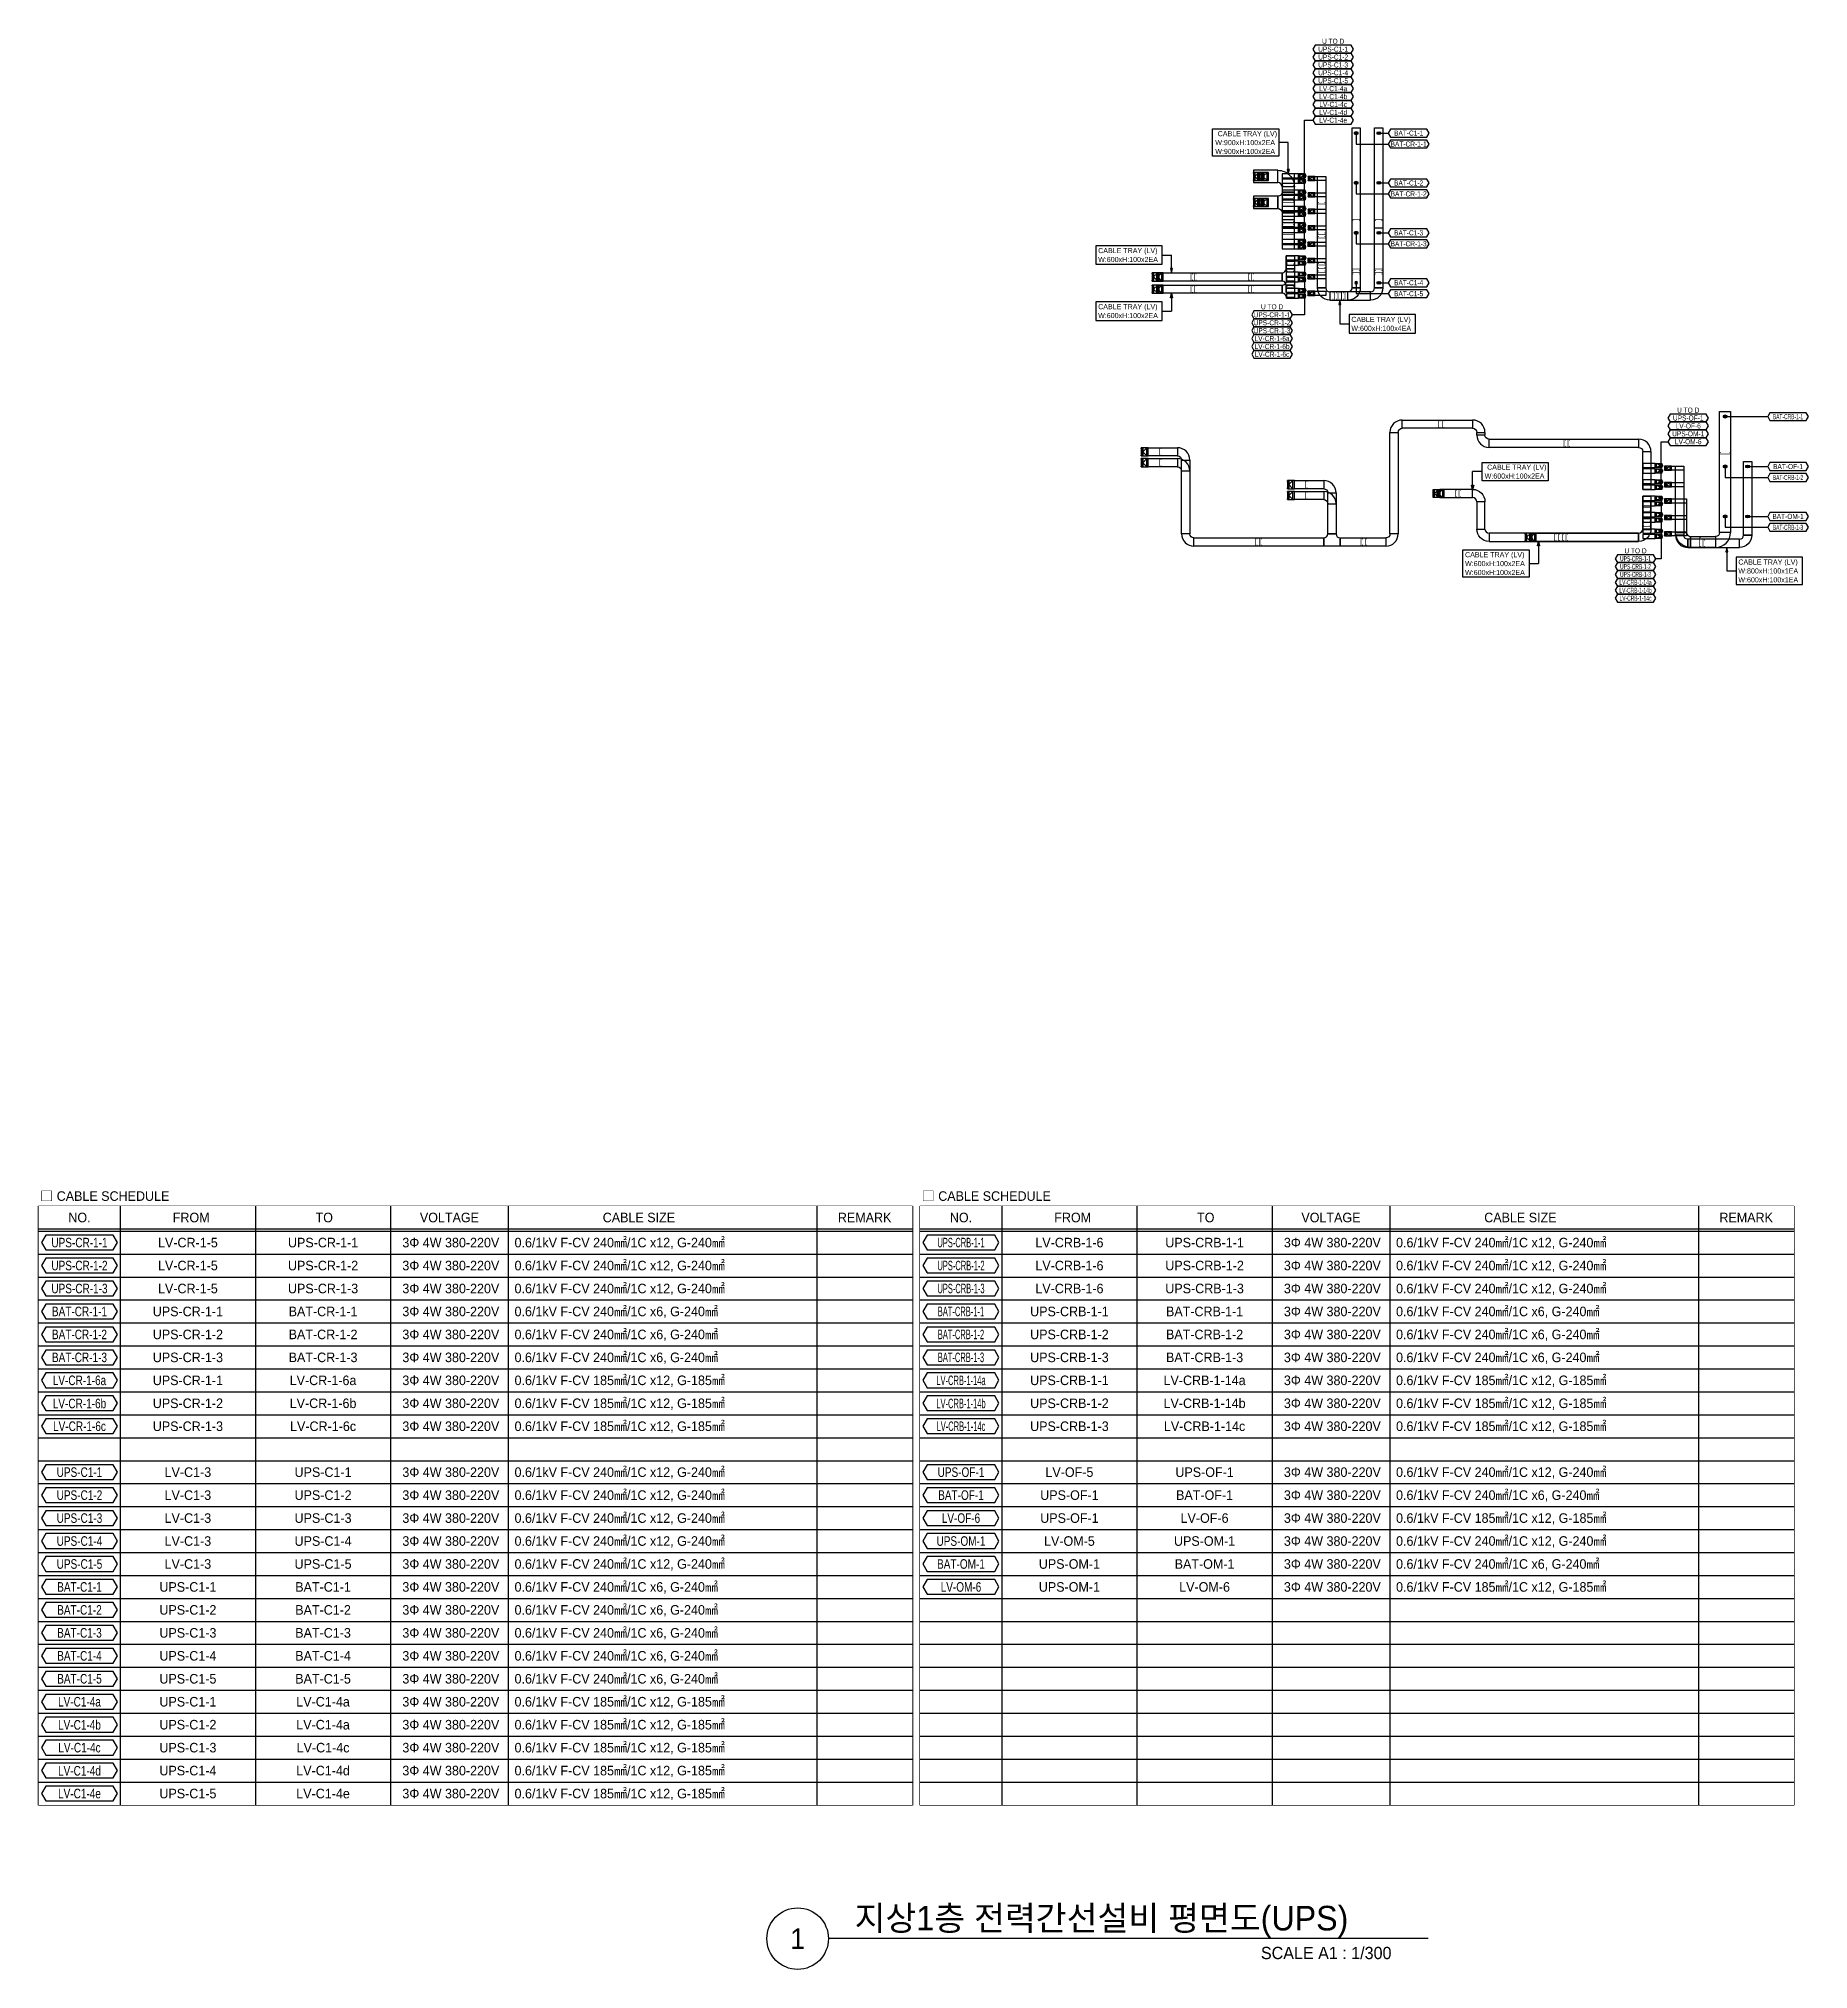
# Model space of a CAD drawing. Header units: millimetres. Extents: x 31670 to 374393, y -351975 to 839589.
# Drawn here: x 34553 to 164074, y -347550 to -206256 of the extents above; entities that cross this region are included whole.
import ezdxf
from ezdxf.enums import TextEntityAlignment as Align

# ---------------------------------------------------------------- set-up
doc = ezdxf.new("R2010")
doc.units = ezdxf.units.MM
doc.header["$LTSCALE"] = 150
for name, color, linetype in [('-----26 Electrical Cable Tray_HV_N', 30, 'Continuous'), ('-----26 Electrical Cable Tray_HV_발전기 B', 103, 'Continuous'), ('-----26 Electrical Cable Tray_LV_UPS1', 6, 'Continuous'), ('-----26 Electrical Cable Tray_LV_UPS2', 2, 'Continuous'), ('-----26 Electrical Cable Tray_LV_UPSBAT', 11, 'Continuous'), ('-----29 Cable Schedule', 1, 'Continuous'), ('-----29 Indicator', 1, 'Continuous'), ('-----29 주기', 1, 'Continuous'), ('-----30 Text', 2, 'Continuous'), ('-----41 Drawing Title', 2, 'Continuous'), ('-----99 Cable Schedule', 2, 'Continuous')]:
    doc.layers.add(name, color=color, linetype=linetype)
doc.styles.add('ELEC', font='')
doc.styles.get('ELEC').set_extended_font_data('Dotum')

msp = doc.modelspace()

# ---------------------------------------------------------------- texts
at = {"layer": '-----26 Electrical Cable Tray_LV_UPS1', "style": 'ELEC'}
for s, p in [('W:900xH:100x2EA', (120667.1926588198, -214514.0706250115, -1.219876488998651e-09)), ('CABLE TRAY (LV)', (112094.4183945413, -221766.816097647, -3.151505216539828e-09)), ('W:600xH:100x2EA', (112094.4183945413, -222416.816097647, -3.151505216539828e-09)), ('CABLE TRAY (LV)', (138946.8779359104, -244023.1525768643, -2.787690886624266e-09)), ('W:600xH:100x2EA', (138946.8779359104, -244673.1525768643, -2.787690886624266e-09))]:
    msp.add_text(s, height=375, dxfattribs=at).set_placement(p, align=Align.MIDDLE_LEFT)
at = {"layer": '-----26 Electrical Cable Tray_LV_UPS2', "style": 'ELEC'}
for s, p in [('CABLE TRAY (LV)', (120844.7706778156, -213214.0706250115, -1.219876488998651e-09)), ('W:900xH:100x2EA', (120667.1926588198, -213864.0706250115, -1.219876488998651e-09)), ('CABLE TRAY (LV)', (112094.4183945413, -225873.1525768773, -2.272270386739976e-09)), ('W:600xH:100x2EA', (112094.4183945413, -226523.1525768773, -2.272270386739976e-09)), ('W:600xH:100x2EA', (140382.7890354179, -238266.8160975269, 4.682701993386482e-09)), ('CABLE TRAY (LV)', (140560.3670544138, -237616.8160975269, 4.682701993386482e-09)), ('W:600xH:100x2EA', (138946.8779359104, -245323.1525768643, -2.787690886624266e-09))]:
    msp.add_text(s, height=375, dxfattribs=at).set_placement(p, align=Align.MIDDLE_LEFT)
at = {"layer": '-----26 Electrical Cable Tray_LV_UPSBAT', "style": 'ELEC'}
for s, p in [('W:600xH:100x4EA', (130625.9659559251, -227454.7734242178, -1.544641726908849e-09)), ('CABLE TRAY (LV)', (130625.9659559251, -226804.7734242178, -1.544641726908849e-09)), ('CABLE TRAY (LV)', (158948.5526442566, -244559.9900298539)), ('W:800xH:100x1EA', (158948.5526442566, -245209.9900298539)), ('W:600xH:100x1EA', (158948.5526442566, -245859.9900298539))]:
    msp.add_text(s, height=375, dxfattribs=at).set_placement(p, align=Align.MIDDLE_LEFT)
at = {"layer": '-----30 Text', "linetype": 'Continuous', "style": 'ELEC'}
for s, width, p in [('U TO D', 0.8, (129293.1317210539, -206448.8858725965, -1.14575396326151e-09)), ('UPS-C1-1', 0.8, (129293.1317210563, -207026.3858726016)), ('UPS-C1-2', 0.8, (129293.131721059, -207603.8858726068)), ('UPS-C1-3', 0.8, (129293.131721207, -208181.3858726121)), ('UPS-C1-4', 0.8, (129293.1317212322, -208758.8858726172)), ('UPS-C1-5', 0.8, (129293.1317212322, -209336.3858726224)), ('LV-C1-4a', 0.8, (129293.1317212347, -209913.8858726275)), ('LV-C1-4b', 0.8, (129293.1317213035, -210491.3858726328)), ('LV-C1-4d', 0.8, (129293.1317213084, -211646.3858726431)), ('LV-C1-4c', 0.8, (129293.1317213059, -211068.885872638)), ('LV-C1-4e', 0.8, (129293.1317213084, -212223.8858726482)), ('BAT-C1-1', 0.8, (134818.5592976765, -213169.9843372235, -1.068714687499507e-09)), ('BAT-CR-1-1', 0.8, (134818.558976437, -213970.353953708, -1.599864557178709e-09)), ('BAT-CR-1-2', 0.8, (134818.559618919, -217620.353953708, -1.287818706169834e-09)), ('BAT-C1-2', 0.8, (134818.5599401585, -216819.9843372235)), ('BAT-C1-3', 0.8, (134818.5599401585, -220469.9843372235)), ('BAT-CR-1-3', 0.8, (134818.5596189187, -221270.353953708, -1.287818706169834e-09)), ('BAT-C1-4', 0.8, (134818.5599401582, -224119.9843372235)), ('U TO D', 0.8, (124821.9830569099, -225880.9954937939, -1.470519201171634e-09)), ('BAT-C1-5', 0.8, (134818.5602614007, -224920.3539537081, -1.083550429693021e-09)), ('UPS-CR-1-1', 0.8, (124821.9830569112, -226469.7454937964, -1.299921817345972e-09)), ('UPS-CR-1-2', 0.8, (124821.9830569137, -227047.2454938015, -1.299921817345972e-09)), ('UPS-CR-1-3', 0.8, (124821.9830569163, -227624.7454938067, -1.299921817345972e-09)), ('LV-CR-1-6a', 0.8, (124821.9830569187, -228202.2454938118, -1.197534226248936e-09)), ('LV-CR-1-6b', 0.8, (124821.9830569212, -228779.7454938169, -1.197534226248936e-09)), ('LV-CR-1-6c', 0.8, (124821.9830569238, -229357.245493822, -1.197534226248936e-09)), ('UPS-OF-1', 0.8, (155279.9376188575, -234020.5936632794)), ('LV-OF-6', 0.8, (155279.9376188204, -234598.0936632846)), ('BAT-CRB-1-1', 0.6, (162583.9802602449, -233919.9886615393, -1.037691255307441e-09)), ('UPS-OM-1', 0.8, (155279.9376188575, -235175.5936632897)), ('LV-OM-6', 0.8, (155279.937618725, -235753.0936632948)), ('BAT-CRB-1-2', 0.6, (162583.979617763, -238370.3571660368)), ('BAT-OF-1', 0.8, (162583.9796177615, -237569.9875495525, -1.166709844464443e-09)), ('BAT-OM-1', 0.8, (162583.9796177615, -241219.9875495525, -1.166709844464443e-09)), ('BAT-CRB-1-3', 0.6, (162583.9796177632, -242020.3571660368)), ('UPS-CRB-1-1', 0.6, (151422.5562014218, -244316.0579405075)), ('UPS-CRB-1-2', 0.6, (151422.5562014175, -244893.5579405126)), ('UPS-CRB-1-3', 0.6, (151422.5562014185, -245471.0579405177)), ('LV-CRB-1-14a', 0.6, (151422.5562014211, -246048.5579405228)), ('LV-CRB-1-14b', 0.6, (151422.5562014235, -246626.057940528)), ('LV-CRB-1-14c', 0.6, (151422.556201426, -247203.5579405331))]:
    msp.add_text(s, height=375, dxfattribs=dict(at, width=width)).set_placement(p, align=Align.MIDDLE)
at = {"layer": '-----41 Drawing Title', "color": 2, "style": 'ELEC'}
msp.add_text('지상1층 전력간선설비 평면도(UPS)', height=1800, dxfattribs=at).set_placement((94270.29520948199, -344700.0006424523))
at = {"layer": '-----41 Drawing Title', "color": 7, "style": 'ELEC'}
msp.add_text('1', height=1499.9999985, dxfattribs=at).set_placement((90103.14198453203, -345300.0006424523), align=Align.MIDDLE)
at = {"layer": '-----41 Drawing Title', "style": 'ELEC'}
msp.add_text('SCALE A1 : 1/300', height=900, dxfattribs=at).set_placement((133562.2251124276, -346800.0006424523), align=Align.RIGHT)
at = {"layer": '-----99 Cable Schedule', "style": 'ELEC', "width": 0.8}
for p in [(155279.9376188551, -233443.0936632743, -1.145753963261497e-09), (151422.5562014218, -243738.5579405023, -1.145753963261444e-09)]:
    msp.add_text('U TO D', height=375, dxfattribs=at).set_placement(p, align=Align.MIDDLE)

# ---------------------------------------------------------------- blocks, each defined once
blk = doc.blocks.new('A$550585017316')
at = {"color": 0}
for p, q in [((400, 300), (0, 300)), ((0, 300), (0, 0)), ((0, 0), (400, 0)), ((500, 300), (400, 300)), ((400, 0), (500, 0)), ((500, 0), (500, 300))]:
    blk.add_line(p, q, dxfattribs=at)
at = {"color": 8}
for p, q in [((100, 0), (0, 300)), ((0, 0), (100, 300)), ((100, 150), (400, 300)), ((100, 300), (100, 0)), ((100, 150), (400, 0)), ((400, 0), (400, 300))]:
    blk.add_line(p, q, dxfattribs=at)
blk = doc.blocks.new('A$495596483691')
at = {"color": 0}
for p, q in [((100, 600), (0, 600)), ((0, 600), (0, 0)), ((0, 0), (100, 0)), ((500, 600), (100, 600)), ((100, 0), (500, 0)), ((500, 0), (500, 600))]:
    blk.add_line(p, q, dxfattribs=at)
at = {"color": 8}
for p, q in [((400, 300), (100, 600)), ((100, 600), (100, 0)), ((400, 300), (100, 0)), ((400, 0), (400, 600)), ((400, 600), (500, 0)), ((500, 600), (400, 0))]:
    blk.add_line(p, q, dxfattribs=at)
blk = doc.blocks.new('A$C9a0ab699')
h = blk.add_hatch(color=0)
edge = h.paths.add_edge_path()
edge.add_arc((64.00719340983778, 64.00719340983778), 64.0071934098378, 720.0000000000341, 1080.000000000034, ccw=False)
at = {"color": 0}
blk.add_circle((64.00719340983778, 64.00719340983778), 64.0071934098378, dxfattribs=at)

# ---------------------------------------------------------------- linework, layer by layer
at = {"layer": '-----26 Electrical Cable Tray_HV_N', "color": 1}
for p, q in [((116780.4377966806, -222091.816097647, -1.443826125119359e-09), (117465.4188262554, -222091.816097647, -1.443826125119359e-09)), ((116780.4377966806, -226198.1525768773, -1.443826125119359e-09), (117465.4188262554, -226198.1525768773, -1.443826125119359e-09)), ((140188.6285206598, -237941.8160975269, 5.509104792149098e-09), (139503.647491085, -237941.8160975269, 5.509104792149098e-09)), ((143632.8973380497, -244673.1525768643, -2.647826192829335e-09), (144317.8783676245, -244673.1525768643, -2.647826192829335e-09))]:
    msp.add_line(p, q, dxfattribs=at)
for points, elevation in [([(125319.051546201, -212864.0706250115), (125319.051546201, -214864.0706250115), (120473.0321440617, -214864.0706250115), (120473.0321440617, -212864.0706250115)], -1.08001179520372e-09), ([(111934.4183945413, -221416.816097647), (111934.4183945413, -222766.816097647), (116780.4377966806, -222766.816097647), (116780.4377966806, -221416.816097647)], -3.011640522744898e-09), ([(111934.4183945413, -225523.1525768773), (111934.4183945413, -226873.1525768773), (116780.4377966806, -226873.1525768773), (116780.4377966806, -225523.1525768773)], -2.132405692945046e-09), ([(130465.9659559251, -226454.7734242178), (130465.9659559251, -227804.7734242178), (135311.9853580644, -227804.7734242178), (135311.9853580644, -226454.7734242178)], -1.404777033113918e-09), ([(145034.6479227991, -237266.8160975269), (145034.6479227991, -238616.8160975269), (140188.6285206598, -238616.8160975269), (140188.6285206598, -237266.8160975269)], 4.822566687181413e-09), ([(138786.8779359104, -245673.1525768643), (138786.8779359104, -243673.1525768643), (143632.8973380497, -243673.1525768643), (143632.8973380497, -245673.1525768643)], -2.647826192829335e-09), ([(158788.5526442566, -244209.9900298539), (158788.5526442566, -246209.9900298539), (163634.5720463959, -246209.9900298539), (163634.5720463959, -244209.9900298539)], -4.871478568651839e-10)]:
    msp.add_lwpolyline(points, close=True, dxfattribs=dict(at, elevation=elevation))
for points, elevation in [([(126007.1019183722, -216144.985709798), (126087.1019183722, -215824.985709798), (125927.1019183722, -215824.985709798), (126007.1019183722, -216144.985709798), (126007.1016923343, -213864.0706250115), (125319.051546201, -213864.0706250115)], -1.08001179520372e-09), ([(117465.4191851722, -223394.9843372622), (117545.4191851722, -223074.9843372622), (117385.4191851722, -223074.9843372622), (117465.4191851722, -223394.9843372622), (117465.4188262554, -222091.816097647)], -3.011640522744898e-09), ([(117465.4191851722, -224894.9843372622), (117545.4191851722, -225214.9843372622), (117385.4191851722, -225214.9843372622), (117465.4191851722, -224894.9843372622), (117465.4188262554, -226198.1525768773)], -2.132405692945046e-09), ([(129780.9845674335, -225394.9836948468), (129700.9845674335, -225714.9836948468), (129860.9845674335, -225714.9836948468), (129780.9845674335, -225394.9836948468), (129780.9850397782, -227129.7734242178), (130465.9659559251, -227129.7734242178)], -1.404777033113918e-09), ([(139503.6471321682, -239244.9843371421), (139423.6471321682, -238924.9843371421), (139583.6471321682, -238924.9843371421), (139503.6471321682, -239244.9843371421), (139503.647491085, -237941.8160975269)], 4.822566687181413e-09), ([(144317.8787265413, -243044.9843372492), (144397.8787265413, -243364.9843372492), (144237.8787265413, -243364.9843372492), (144317.8787265413, -243044.9843372492), (144317.8783676245, -244673.1525768643)], -2.647826192829335e-09), ([(158103.571255765, -243494.9836948038), (158023.571255765, -243814.9836948038), (158183.571255765, -243814.9836948038), (158103.571255765, -243494.9836948038), (158103.5717281097, -245209.9900298539), (158788.5526442566, -245209.9900298539)], -4.871478568651839e-10)]:
    msp.add_lwpolyline(points, dxfattribs=dict(at, elevation=elevation))
at = {"layer": '-----26 Electrical Cable Tray_LV_UPS1'}
for points, elevation in [([(125557.140676705, -217494.9509574798), (126457.140676705, -217494.9509574798), (126457.1019183722, -216144.985709798), (125557.1019183723, -216144.985709798)], -1.08001179520372e-09), ([(125557.1227904438, -216844.9898902551), (126752.5713123029, -216844.984337304), (126752.5713123029, -216544.984337304), (125557.1227904438, -216544.9898902551)], -1.08001179520372e-09), ([(123453.5713123026, -217794.9843372492), (123453.5713123026, -218694.9843372491), (125257.1269032015, -218694.9509574797), (125257.1269032015, -217794.9509574798)], -1.441784662261357e-09), ([(123453.5713123026, -217794.9843372492), (123453.5713123026, -218694.9843372491), (125257.1269032015, -218694.9509574797), (125257.1269032015, -217794.9509574798)], -1.441784662261357e-09), ([(125557.1473325807, -221644.9843373041), (126457.1473325806, -221644.9843373041), (126457.1085742479, -218994.9509574798), (125557.1085742479, -218994.9509574798)], -1.08001179520372e-09), ([(125557.1564970575, -221644.9843373041), (126457.1564970574, -221644.9843373041), (126457.1177387247, -218994.9509574798), (125557.1177387248, -218994.9509574798)], -1.08001179520372e-09), ([(125557.1227904438, -218044.9898902551), (126752.5713123029, -218044.984337304), (126752.5713123029, -217744.984337304), (125557.1227904438, -217744.9898902551)], -1.08001179520372e-09), ([(125557.1227904438, -219244.9898902551), (126752.5713123029, -219244.984337304), (126752.5713123029, -218944.984337304), (125557.1227904438, -218944.9898902551)], -1.08001179520372e-09), ([(125557.1227904438, -220444.9898902551), (126752.5713123029, -220444.984337304), (126752.5713123029, -220144.984337304), (125557.1227904438, -220144.9898902551)], -1.08001179520372e-09), ([(125553.9489450744, -221644.9898902552), (126749.3974669336, -221644.9843373041), (126749.3974669336, -221344.9843373041), (125553.9489450744, -221344.9898902552)], -1.08001179520372e-09), ([(126749.3974669335, -222144.9843373041), (125857.1564970575, -222144.984337304), (125857.1564970575, -222444.984337304), (126749.3974669335, -222444.9843373041)], -1.404777033113919e-09), ([(126457.1564970575, -222144.9843373041), (126457.1564970574, -223094.9843372622), (125857.1564970574, -223094.9843372622), (125857.1564970575, -222144.9843373041)], -2.132405692945046e-09), ([(116553.5713128537, -223394.9843372622), (125557.1564970574, -223394.9843372622), (125557.1564970574, -223994.9843372622), (116553.5713128537, -223994.9843372622)], -2.132405692945046e-09), ([(116853.5713128537, -223394.9843372622), (125557.1564970574, -223394.9843372622), (125557.1564970574, -223994.9843372622), (116853.5713128537, -223994.9843372622)], -2.132405692945046e-09), ([(126749.3974669335, -223344.9843373041), (125857.1564970575, -223344.984337304), (125857.1564970575, -223644.984337304), (126749.3974669335, -223644.9843373041)], -1.404777033113919e-09), ([(126457.1564970574, -224294.9843372622), (126457.1564970574, -224844.984337304), (125857.1564970574, -224844.984337304), (125857.1564970574, -224294.9843372622)], -2.132405692945046e-09), ([(126749.3974669335, -224544.9843373041), (125857.1564970575, -224544.984337304), (125857.1564970575, -224844.984337304), (126749.3974669335, -224844.9843373041)], -1.404777033113919e-09), ([(134353.5711588201, -234169.9849869725), (139503.6471321663, -234169.9843371419), (139503.6471321663, -234769.9843371419), (134353.5711588201, -234769.9849869725)], 5.870877659206658e-09), ([(134053.5709835823, -235069.9849869725), (134053.5713342469, -242494.9837420311), (133453.5713342469, -242494.9837420311), (133453.5709835823, -235069.9849869725)], -1.623826189550612e-10), ([(139803.6471321663, -235269.9849796517), (139803.6464897637, -235069.9843371419), (140403.6464897637, -235069.9843371419), (140403.6471321663, -235269.9849796517)], -1.080011795203782e-09), ([(140703.6471321663, -235569.9849796517), (151652.5725156251, -235569.9842877928), (151652.5725156251, -236169.9842877928), (140703.6471321663, -236169.9849796517)], -1.080011795203782e-09), ([(115753.5719547825, -236994.9843372221), (117903.5714869283, -236994.9843372221), (117903.5714869283, -237594.9843372221), (115753.5719547825, -237594.9843372221)], -2.128322767229025e-09), ([(152552.5719547909, -236469.9842877928), (152552.5725971936, -238844.9843372492), (151952.5725971936, -238844.9843372492), (151952.5719547909, -236469.9842877928)], -1.623826189550612e-10), ([(152852.5719547909, -237344.9843372492), (151952.5722320383, -237344.984232956), (151952.5722320383, -237644.984232956), (152852.5719547909, -237644.9843372492)], -1.404777033113904e-09), ([(118803.5714869283, -237894.9843186548), (118803.5718782254, -242494.9842244341), (118203.5718782254, -242494.9842244341), (118203.5714869283, -237894.9843186548)], -1.080011795203788e-09), ([(126453.5719547844, -238594.9843371943), (128603.4968213713, -238594.9838897668), (128603.4968213713, -239194.9838897668), (126453.5719547844, -239194.9843371943)], -1.76654990017148e-09), ([(152852.5719547909, -238544.9843372492), (151952.5722320383, -238544.984232956), (151952.5722320383, -238844.984232956), (152852.5719547909, -238844.9843372492)], -1.404777033113904e-09), ([(129503.4968213713, -239494.9838897668), (129503.4974198018, -242494.9838982567), (128903.4974198018, -242494.9838982567), (128903.4968213713, -239494.9838897668)], -7.729697368971446e-09), ([(152852.5719547909, -239744.9843372492), (151952.5719547909, -239744.9843372492), (151952.5719547909, -240044.9843372492), (152852.5719547909, -240044.9843372492)], -1.404777033113904e-09), ([(152552.5719547909, -239744.9843372492), (152552.5719547909, -242144.9843372492), (151952.5719547909, -242144.9843372492), (151952.5719547909, -239744.9843372492)], -1.404777033113904e-09), ([(152852.5719547909, -240944.9843372492), (151952.5719547909, -240944.9843372492), (151952.5719547909, -241244.9843372492), (152852.5719547909, -241244.9843372492)], -1.404777033113904e-09), ([(152552.5719547909, -240944.9843372492), (152552.5719547909, -242144.9843372492), (151952.5719547909, -242144.9843372492), (151952.5719547909, -240944.9843372492)], -1.404777033113904e-09), ([(119103.5718782254, -242794.9842244341), (128603.4974198018, -242794.9837420311), (128603.4974198018, -243394.9837420311), (119103.5718782254, -243394.9842244341)], -1.623826189550612e-10), ([(129803.4974198018, -242794.9838982567), (133153.5713342469, -242794.9834158537), (133153.5713342469, -243394.9834158537), (129803.4974198018, -243394.9838982567)], -7.729697368971446e-09), ([(143853.5719547844, -242444.9843372492), (151652.5719547909, -242444.9843372492), (151652.5719547909, -243044.9843372492), (143853.5719547844, -243044.9843372492)], -1.766549900171465e-09), ([(144153.5719547844, -242444.9843372492), (151652.5719547909, -242444.9843372492), (151652.5719547909, -243044.9843372492), (144153.5719547844, -243044.9843372492)], -1.766549900171465e-09), ([(152852.5719547909, -242144.9843372492), (151952.5719547909, -242144.9843372492), (151952.5719547909, -242444.9843372492), (152852.5719547909, -242444.9843372492)], -1.404777033113904e-09)]:
    msp.add_lwpolyline(points, close=True, dxfattribs=dict(at, elevation=elevation))
for points, elevation in [([(125557.1269032015, -218994.9509574798), (126457.1269032015, -218994.9509574798), (126457.1269032015, -218994.9509574798), (126457.1269032015, -217494.9509574798), (125557.1269032015, -217494.9509574798, -0.414213562373095), (125257.1269032015, -217794.9509574798), (125257.1269032015, -218694.9509574798), (125257.1269032015, -218694.9509574798, -0.414213562373095)], -1.08001179520372e-09), ([(125557.1269032015, -218994.9509574798), (126457.1269032015, -218994.9509574798), (126457.1269032015, -218994.9509574798), (126457.1269032015, -217494.9509574798), (125557.1269032015, -217494.9509574798, -0.414213562373095), (125257.1269032015, -217794.9509574798), (125257.1269032015, -218694.9509574798), (125257.1269032015, -218694.9509574798, -0.414213562373095)], -1.08001179520372e-09), ([(125857.1564970574, -223094.9843372622), (126457.1564970574, -223094.9843372622), (126457.1564970574, -223094.9843372622), (126457.1564970574, -224294.9843372622), (125857.1564970574, -224294.9843372622, 0.414213562373095), (125557.1564970574, -223994.9843372622), (125557.1564970574, -223394.9843372622), (125557.1564970574, -223394.9843372622, 0.414213562373095)], -2.132405692945046e-09), ([(125857.1564970574, -223094.9843372622), (126457.1564970574, -223094.9843372622), (126457.1564970574, -223094.9843372622), (126457.1564970574, -224294.9843372622), (125857.1564970574, -224294.9843372622, 0.414213562373095), (125557.1564970574, -223994.9843372622), (125557.1564970574, -223394.9843372622), (125557.1564970574, -223394.9843372622, 0.414213562373095)], -2.132405692945046e-09), ([(134053.5711588201, -235069.9849869725), (134053.5711588201, -235069.9849869725, -0.414213562373095), (134353.5711588201, -234769.9849869725), (134353.5711588201, -234769.9849869725), (134353.5711588201, -234169.9849869725, 0.414213562373095), (133453.5711588201, -235069.9849869725)], 5.870877659206658e-09), ([(139503.6471321663, -234769.9843371419), (139503.6471321663, -234769.9843371419, -0.414213562373095), (139803.6471321663, -235069.9843371419), (139803.6471321663, -235069.9843371419), (140403.6471321663, -235069.9843371419, 0.414213562373095), (139503.6471321663, -234169.9843371419)], 5.870877659206658e-09), ([(140703.6471321663, -235569.9849796517), (140703.6471321663, -235569.9849796517, -0.414213562373095), (140403.6471321663, -235269.9849796517), (140403.6471321663, -235269.9849796517), (139803.6471321663, -235269.9849796517, 0.414213562373095), (140703.6471321663, -236169.9849796517)], -1.080011795203782e-09), ([(151652.5725156251, -236169.9842877928), (151652.5725156251, -236169.9842877928, -0.414213562373095), (151952.5725156251, -236469.9842877928), (151952.5725156251, -236469.9842877928), (152552.5725156251, -236469.9842877928, 0.414213562373095), (151652.5725156251, -235569.9842877928)], -1.080011795203782e-09), ([(117903.5714869283, -237594.9843186548), (117903.5714869283, -237594.9843186548, -0.414213562373095), (118203.5714869283, -237894.9843186548), (118203.5714869283, -237894.9843186548), (118803.5714869283, -237894.9843186548, 0.414213562373095), (117903.5714869283, -236994.9843186548)], -1.080011795203788e-09), ([(128603.4968213713, -239194.9838897668), (128603.4968213713, -239194.9838897668, -0.414213562373095), (128903.4968213713, -239494.9838897668), (128903.4968213713, -239494.9838897668), (129503.4968213713, -239494.9838897668, 0.414213562373095), (128603.4968213713, -238594.9838897668)], -7.729697368971446e-09), ([(119103.5718782254, -242794.9842244341), (119103.5718782254, -242794.9842244341, -0.414213562373095), (118803.5718782254, -242494.9842244341), (118803.5718782254, -242494.9842244341), (118203.5718782254, -242494.9842244341, 0.414213562373095), (119103.5718782254, -243394.9842244341)], -1.080011795203788e-09), ([(129803.4974198018, -242794.9838982567), (129803.4974198018, -243394.9838982567), (129803.4974198018, -243394.9838982567), (128603.4974198018, -243394.9838982567), (128603.4974198018, -242794.9838982567, 0.414213562373095), (128903.4974198018, -242494.9838982567), (129503.4974198018, -242494.9838982567), (129503.4974198018, -242494.9838982567, 0.414213562373095)], -7.729697368971446e-09), ([(133453.5713342469, -242494.9837420311), (133453.5713342469, -242494.9837420311, -0.414213562373095), (133153.5713342469, -242794.9837420311), (133153.5713342469, -242794.9837420311), (133153.5713342469, -243394.9837420311, 0.414213562373095), (134053.5713342469, -242494.9837420311)], -1.623826189550612e-10), ([(151652.5719547909, -242444.9843372492), (151652.5719547909, -242444.9843372492, 0.414213562373095), (151952.5719547909, -242144.9843372492), (151952.5719547909, -242144.9843372492), (152552.5719547909, -242144.9843372492, -0.414213562373095), (151652.5719547909, -243044.9843372492)], -1.404777033113904e-09), ([(151652.5719547909, -242444.9843372492), (151652.5719547909, -242444.9843372492, 0.414213562373095), (151952.5719547909, -242144.9843372492), (151952.5719547909, -242144.9843372492), (152552.5719547909, -242144.9843372492, -0.414213562373095), (151652.5719547909, -243044.9843372492)], -1.404777033113904e-09)]:
    msp.add_lwpolyline(points, format="xyb", close=True, dxfattribs=dict(at, elevation=elevation))
at = {"layer": '-----26 Electrical Cable Tray_LV_UPS1', "ltscale": 7.5, "const_width": 50}
for points, elevation in [([(126357.1269991058, -217022.1225567528), (126457.1269991058, -217022.1225567528), (126457.1269991058, -217122.1225567528), (125557.1973234768, -217122.1080071187), (125557.1973234768, -217022.1080071187), (125657.1973234768, -217022.1080071187)], -5.602151462397809e-09), ([(126357.1222734056, -219881.6069643602), (126457.1222734056, -219881.6069643602), (126457.1222734056, -219981.6069643602), (125557.1925977766, -219981.5924147262), (125557.1925977766, -219881.5924147262), (125657.1925977766, -219881.5924147262)], -1.08001179520372e-09), ([(126357.1269991058, -219621.790955469), (126457.1269991058, -219621.790955469), (126457.1269991058, -219721.790955469), (125557.1973234768, -219721.7764058349), (125557.1973234768, -219621.7764058349), (125657.1973234768, -219621.7764058349)], -5.602151462397809e-09), ([(126357.1564970574, -222747.1394161374), (126457.1564970574, -222747.1394161374), (126457.1564970574, -222847.1394161374), (125857.1564970574, -222847.1394161374), (125857.1564970574, -222747.1394161374), (125957.1564970574, -222747.1394161374)], -2.132405692945046e-09), ([(118999.4454807478, -223894.9843372622), (118999.4454807478, -223994.9843372622), (118899.4454807478, -223994.9843372622), (118899.4454807478, -223394.9843372621), (118999.4454807478, -223394.9843372621), (118999.4454807478, -223494.9843372621)], 2.389733974249046e-09), ([(119259.2669463173, -223894.9843372622), (119259.2669463173, -223994.9843372622), (119159.2669463173, -223994.9843372622), (119159.2669463173, -223394.9843372622), (119259.2669463173, -223394.9843372622), (119259.2669463173, -223494.9843372622)], -2.132405692945046e-09), ([(123180.8424020825, -223894.9843372622), (123180.8424020825, -223994.9843372622), (123080.8424020825, -223994.9843372622), (123080.8424020825, -223394.9843372621), (123180.8424020825, -223394.9843372621), (123180.8424020825, -223494.9843372621)], 2.389733974249046e-09), ([(123440.6638676521, -223894.9843372622), (123440.6638676521, -223994.9843372622), (123340.6638676521, -223994.9843372622), (123340.6638676521, -223394.9843372622), (123440.6638676521, -223394.9843372622), (123440.6638676521, -223494.9843372622)], -2.132405692945046e-09), ([(126357.1564970574, -224382.7402416148), (126457.1564970574, -224382.7402416148), (126457.1564970574, -224482.7402416148), (125857.1564970574, -224482.7402416148), (125857.1564970574, -224382.7402416148), (125957.1564970574, -224382.7402416148)], -2.132405692945046e-09), ([(137106.3865323076, -234669.9846522434), (137106.3865323076, -234769.9846522434), (137006.3865323076, -234769.9846522434), (137006.3865323076, -234169.9846522433), (137106.3865323076, -234169.9846522433), (137106.3865323076, -234269.9846522433)], 5.870877659206658e-09), ([(146278.1098238958, -236069.9846337223), (146278.1098238958, -236169.9846337223), (146178.1098238958, -236169.9846337223), (146178.1098238958, -235569.9846337222), (146278.1098238958, -235569.9846337222), (146278.1098238958, -235669.9846337222)], -1.080011795203782e-09), ([(116686.1982008949, -237494.9843372221), (116686.1982008949, -237594.9843372221), (116586.1982008949, -237594.9843372221), (116586.1982008949, -236994.984337222), (116686.1982008949, -236994.984337222), (116686.1982008949, -237094.984337222)], 2.393816899965066e-09), ([(127386.1982008968, -239094.9843371943), (127386.1982008968, -239194.9843371943), (127286.1982008968, -239194.9843371943), (127286.1982008968, -238594.9843371942), (127386.1982008968, -238594.9843371942), (127386.1982008968, -238694.9843371942)], 2.755589767022611e-09), ([(152452.5719547908, -240779.5244793387), (152552.5719547908, -240779.5244793387), (152552.5719547908, -240879.5244793387), (151952.5719547908, -240879.5244793387), (151952.5719547908, -240779.5244793387), (152052.5719547908, -240779.5244793387)], -5.926916700307506e-09), ([(123728.2041092225, -243294.9839946749), (123728.2041092225, -243394.9839946749), (123628.2041092225, -243394.9839946749), (123628.2041092225, -242794.9839946748), (123728.2041092225, -242794.9839946748), (123728.2041092225, -242894.9839946748)], -1.623826189550612e-10), ([(131441.351385815, -243294.9836768093), (131441.351385815, -243394.9836768093), (131341.351385815, -243394.9836768093), (131341.351385815, -242794.9836768092), (131441.351385815, -242794.9836768092), (131441.351385815, -242894.9836768092)], -7.729697368971446e-09), ([(145613.7757242568, -242944.9843372492), (145613.7757242568, -243044.9843372492), (145513.7757242568, -243044.9843372492), (145513.7757242568, -242444.9843372492), (145613.7757242568, -242444.9843372492), (145613.7757242568, -242544.9843372492)], 2.753548304164608e-09), ([(145873.5971898263, -242944.9843372492), (145873.5971898263, -243044.9843372492), (145773.5971898263, -243044.9843372492), (145773.5971898263, -242444.9843372492), (145873.5971898263, -242444.9843372492), (145873.5971898263, -242544.9843372492)], -1.766549900171465e-09), ([(152452.5719547908, -241863.2020589175), (152552.5719547908, -241863.2020589175), (152552.5719547908, -241963.2020589175), (151952.5719547908, -241963.2020589175), (151952.5719547908, -241863.2020589175), (152052.5719547908, -241863.2020589175)], -1.080011795203307e-09), ([(152452.5719547908, -242123.023524487), (152552.5719547908, -242123.023524487), (152552.5719547908, -242223.023524487), (151952.5719547908, -242223.023524487), (151952.5719547908, -242123.023524487), (152052.5719547908, -242123.023524487)], 3.440086409132765e-09)]:
    msp.add_lwpolyline(points, dxfattribs=dict(at, elevation=elevation))
at = {"layer": '-----26 Electrical Cable Tray_LV_UPS2'}
for points, elevation in [([(123453.5713123029, -215894.9843372492), (123453.5713123029, -216794.9843372492), (125257.1269032018, -216794.9509574798), (125257.1269032018, -215894.9509574798)], -1.080011795203795e-09), ([(123453.5713123029, -215894.9843372492), (123453.5713123029, -216794.9843372491), (125257.1269032018, -216794.9509574798), (125257.1269032018, -215894.9509574798)], -1.080011795203795e-09), ([(125557.1227904437, -216444.9898902551), (126752.5713123029, -216444.984337304), (126752.5713123029, -216144.984337304), (125557.1227904437, -216144.9898902551)], -1.08001179520372e-09), ([(125557.1561787164, -221644.9843373041), (126457.1561787164, -221644.9843373041), (126457.1143477002, -217094.9509574798), (125557.1143477002, -217094.9509574798)], -1.08001179520372e-09), ([(125557.1561787164, -219494.9843373054), (126457.1561787164, -219494.9843373054), (126457.1143477002, -217094.9509574798), (125557.1143477003, -217094.9509574798)], -1.08001179520372e-09), ([(125557.1227904437, -217644.9898902551), (126752.5713123029, -217644.984337304), (126752.5713123029, -217344.984337304), (125557.1227904437, -217344.9898902551)], -1.08001179520372e-09), ([(125557.1227904437, -218844.9898902551), (126752.5713123029, -218844.984337304), (126752.5713123029, -218544.984337304), (125557.1227904437, -218544.9898902551)], -1.08001179520372e-09), ([(125557.1227904437, -220044.9898902551), (126752.5713123029, -220044.984337304), (126752.5713123029, -219744.984337304), (125557.1227904437, -219744.9898902551)], -1.08001179520372e-09), ([(125553.9489450744, -221244.9898902552), (126749.3974669335, -221244.9843373041), (126749.3974669335, -220944.9843373041), (125553.9489450744, -220944.9898902552)], -1.08001179520372e-09), ([(126749.3974669336, -222544.9843373041), (125870.084454111, -222544.984337304), (125870.084454111, -222844.984337304), (126749.3974669336, -222844.9843373041)], -1.404777033113919e-09), ([(126470.0844541111, -222544.984337304), (126470.084454111, -223994.9843372622), (125870.084454111, -223994.9843372622), (125870.0844541111, -222544.984337304)], -1.404777033113919e-09), ([(116553.5713128537, -224294.9843372622), (125570.084454111, -224294.9843372622), (125570.084454111, -224894.9843372622), (116553.5713128537, -224894.9843372622)], -2.132405692945046e-09), ([(116853.5713128537, -224294.9843372622), (125570.084454111, -224294.9843372622), (125570.084454111, -224894.9843372622), (116853.5713128537, -224894.9843372622)], -2.132405692945046e-09), ([(126749.3974669336, -223744.9843373041), (125870.084454111, -223744.984337304), (125870.084454111, -224044.984337304), (126749.3974669336, -224044.9843373041)], -1.404777033113919e-09), ([(126749.3974669336, -224944.9843373041), (125870.084454111, -224944.984337304), (125870.084454111, -225244.984337304), (126749.3974669336, -225244.9843373041)], -1.404777033113919e-09), ([(126470.084454111, -225194.9843372622), (126470.084454111, -225244.984337304), (125870.084454111, -225244.984337304), (125870.084454111, -225194.9843372622)], -1.404777033113919e-09), ([(134353.5711588201, -234169.9849869725), (139503.6471321663, -234169.9843371419), (139503.6471321663, -234769.9843371419), (134353.5711588201, -234769.9849869725)], 5.870877659206658e-09), ([(134053.5709835823, -235069.9849869725), (134053.5713342469, -242494.9837420311), (133453.5713342469, -242494.9837420311), (133453.5709835823, -235069.9849869725)], -1.623826189550612e-10), ([(139803.6471321663, -235269.9849796517), (139803.6464897637, -235069.9843371419), (140403.6464897637, -235069.9843371419), (140403.6471321663, -235269.9849796517)], -1.080011795203782e-09), ([(140703.6471321663, -235569.9849796517), (151652.5725156251, -235569.9842877928), (151652.5725156251, -236169.9842877928), (140703.6471321663, -236169.9849796517)], -1.080011795203782e-09), ([(115753.5719547825, -236194.9843371946), (117903.5713958224, -236194.9843371946), (117903.5713958224, -236794.9843371946), (115753.5719547825, -236794.9843371946)], -2.130364230087029e-09), ([(118803.5713958224, -237094.9843371946), (118803.5718782254, -242494.9842244341), (118203.5718782254, -242494.9842244341), (118203.5713958224, -237094.9843371946)], -1.080011795203789e-09), ([(152552.5719547909, -236469.9842877928), (152552.572550841, -239244.9842677204), (151952.572550841, -239244.9842677204), (151952.5719547909, -236469.9842877928)], -1.623826189550612e-10), ([(152852.5719547909, -237744.9843372492), (151952.5722320383, -237744.984232956), (151952.5722320383, -238044.984232956), (152852.5719547909, -238044.9843372492)], -1.404777033113904e-09), ([(126453.5719547844, -239394.9843371943), (128603.497103007, -239394.9852820098), (128603.497103007, -239994.9852820098), (126453.5719547844, -239994.9843371943)], -1.76654990017148e-09), ([(137103.7223095516, -239844.9843371421), (139503.6471321682, -239844.9843371421), (139503.6471321682, -239244.9843371421), (137103.7223095516, -239244.9843371421)], 4.822566687181413e-09), ([(137403.7223095516, -239844.9843371421), (139503.6471321682, -239844.9843371421), (139503.6471321682, -239244.9843371421), (137403.7223095516, -239244.9843371421)], 4.822566687181413e-09), ([(139803.6471321682, -240144.9843371421), (139803.6471321682, -242144.9843372492), (140403.6471321682, -242144.9843372492), (140403.6471321682, -240144.9843371421)], 4.822566687181413e-09), ([(139803.6471321682, -240144.9843371421), (139803.6471321682, -242144.9843372492), (140403.6471321682, -242144.9843372492), (140403.6471321682, -240144.9843371421)], 4.822566687181413e-09), ([(152852.5719547909, -238944.9843372492), (151952.5722320383, -238944.984232956), (151952.5722320383, -239244.984232956), (152852.5719547909, -239244.9843372492)], -1.404777033113904e-09), ([(152852.5719547909, -240144.9843372492), (151952.5719547909, -240144.9843372492), (151952.5719547909, -240444.9843372492), (152852.5719547909, -240444.9843372492)], -1.404777033113904e-09), ([(151952.5719547909, -240144.9843372492), (151952.5719547909, -242144.9843372492), (152552.5719547909, -242144.9843372492), (152552.5719547909, -240144.9843372492)], -1.404777033113904e-09), ([(129503.4969373988, -240294.9852820098), (129503.4974198018, -242494.9838982567), (128903.4974198018, -242494.9838982567), (128903.4969373988, -240294.9852820098)], -7.729697368971446e-09), ([(152852.5719547909, -241344.9843372492), (151952.5719547909, -241344.9843372492), (151952.5719547909, -241644.9843372492), (152852.5719547909, -241644.9843372492)], -1.404777033113904e-09), ([(151952.5719547909, -241344.9843372492), (151952.5719547909, -242144.9843372492), (152552.5719547909, -242144.9843372492), (152552.5719547909, -241344.9843372492)], -1.404777033113904e-09), ([(119103.5718782254, -242794.9842244341), (128603.4974198018, -242794.9837420311), (128603.4974198018, -243394.9837420311), (119103.5718782254, -243394.9842244341)], -1.623826189550612e-10), ([(129803.4974198018, -242794.9838982567), (133153.5713342469, -242794.9834158537), (133153.5713342469, -243394.9834158537), (129803.4974198018, -243394.9838982567)], -7.729697368971446e-09), ([(140703.6471321682, -243044.9843372492), (151652.5719547909, -243044.9843372492), (151652.5719547909, -242444.9843372492), (140703.6471321682, -242444.9843372492)], -1.441784662261341e-09), ([(140703.6471321682, -243044.9843372492), (151652.5719547909, -243044.9843372492), (151652.5719547909, -242444.9843372492), (140703.6471321682, -242444.9843372492)], -1.441784662261341e-09), ([(152852.5719547909, -242544.9843372492), (151952.5719547909, -242544.9843372492), (151952.5719547909, -242844.9843372492), (152852.5719547909, -242844.9843372492)], -1.404777033113904e-09)]:
    msp.add_lwpolyline(points, close=True, dxfattribs=dict(at, elevation=elevation))
for points, elevation in [([(125557.1269032018, -217094.9509574798), (125557.1269032018, -217094.9509574798, 0.414213562373095), (125257.1269032018, -216794.9509574798), (125257.1269032018, -216794.9509574798), (125257.1269032018, -215894.9509574798, -0.4142135623731661), (126457.1269032018, -217094.9509574798)], -7.182389281461588e-10), ([(125557.1269032018, -217094.9509574798), (125557.1269032018, -217094.9509574798, 0.414213562373095), (125257.1269032018, -216794.9509574798), (125257.1269032018, -216794.9509574798), (125257.1269032018, -215894.9509574798, -0.4142135623731661), (126457.1269032018, -217094.9509574798)], -7.182389281461588e-10), ([(125870.084454111, -223994.9843372622), (126470.084454111, -223994.9843372622), (126470.084454111, -223994.9843372622), (126470.084454111, -225194.9843372622), (125870.084454111, -225194.9843372622, 0.414213562373095), (125570.084454111, -224894.9843372622), (125570.084454111, -224294.9843372622), (125570.084454111, -224294.9843372622, 0.414213562373095)], -1.404777033113919e-09), ([(134053.5711588201, -235069.9849869725), (134053.5711588201, -235069.9849869725, -0.414213562373095), (134353.5711588201, -234769.9849869725), (134353.5711588201, -234769.9849869725), (134353.5711588201, -234169.9849869725, 0.414213562373095), (133453.5711588201, -235069.9849869725)], 5.870877659206658e-09), ([(139503.6471321663, -234769.9843371419), (139503.6471321663, -234769.9843371419, -0.414213562373095), (139803.6471321663, -235069.9843371419), (139803.6471321663, -235069.9843371419), (140403.6471321663, -235069.9843371419, 0.414213562373095), (139503.6471321663, -234169.9843371419)], 5.870877659206658e-09), ([(140703.6471321663, -235569.9849796517), (140703.6471321663, -235569.9849796517, -0.414213562373095), (140403.6471321663, -235269.9849796517), (140403.6471321663, -235269.9849796517), (139803.6471321663, -235269.9849796517, 0.414213562373095), (140703.6471321663, -236169.9849796517)], -1.080011795203782e-09), ([(151652.5725156251, -236169.9842877928), (151652.5725156251, -236169.9842877928, -0.414213562373095), (151952.5725156251, -236469.9842877928), (151952.5725156251, -236469.9842877928), (152552.5725156251, -236469.9842877928, 0.414213562373095), (151652.5725156251, -235569.9842877928)], -1.080011795203782e-09), ([(117903.5713958224, -236794.9843371946), (117903.5713958224, -236794.9843371946, -0.414213562373095), (118203.5713958224, -237094.9843371946), (118203.5713958224, -237094.9843371946), (118803.5713958224, -237094.9843371946, 0.414213562373095), (117903.5713958224, -236194.9843371946)], -1.080011795203789e-09), ([(128603.497103007, -239994.9852820098), (128603.497103007, -239994.9852820098, -0.414213562373095), (128903.497103007, -240294.9852820098), (128903.497103007, -240294.9852820098), (129503.497103007, -240294.9852820098, 0.414213562373095), (128603.497103007, -239394.9852820098)], -1.76654990017148e-09), ([(139803.6471321682, -240144.9843371421), (139803.6471321682, -240144.9843371421, 0.414213562373095), (139503.6471321682, -239844.9843371421), (139503.6471321682, -239844.9843371421), (139503.6471321682, -239244.9843371421, -0.414213562373095), (140403.6471321682, -240144.9843371421)], 4.822566687181413e-09), ([(139803.6471321682, -240144.9843371421), (139803.6471321682, -240144.9843371421, 0.414213562373095), (139503.6471321682, -239844.9843371421), (139503.6471321682, -239844.9843371421), (139503.6471321682, -239244.9843371421, -0.414213562373095), (140403.6471321682, -240144.9843371421)], 4.822566687181413e-09), ([(119103.5718782254, -242794.9842244341), (119103.5718782254, -242794.9842244341, -0.414213562373095), (118803.5718782254, -242494.9842244341), (118803.5718782254, -242494.9842244341), (118203.5718782254, -242494.9842244341, 0.414213562373095), (119103.5718782254, -243394.9842244341)], -1.080011795203789e-09), ([(129803.4974198018, -242794.9838982567), (129803.4974198018, -243394.9838982567), (129803.4974198018, -243394.9838982567), (128603.4974198018, -243394.9838982567), (128603.4974198018, -242794.9838982567, 0.414213562373095), (128903.4974198018, -242494.9838982567), (129503.4974198018, -242494.9838982567), (129503.4974198018, -242494.9838982567, 0.414213562373095)], -7.729697368971446e-09), ([(133453.5713342469, -242494.9837420311), (133453.5713342469, -242494.9837420311, -0.414213562373095), (133153.5713342469, -242794.9837420311), (133153.5713342469, -242794.9837420311), (133153.5713342469, -243394.9837420311, 0.414213562373095), (134053.5713342469, -242494.9837420311)], -1.623826189550612e-10), ([(140403.6471321682, -242144.9843372492), (140403.6471321682, -242144.9843372492, 0.414213562373095), (140703.6471321682, -242444.9843372492), (140703.6471321682, -242444.9843372492), (140703.6471321682, -243044.9843372492, -0.414213562373095), (139803.6471321682, -242144.9843372492)], -1.441784662261341e-09), ([(140403.6471321682, -242144.9843372492), (140403.6471321682, -242144.9843372492, 0.414213562373095), (140703.6471321682, -242444.9843372492), (140703.6471321682, -242444.9843372492), (140703.6471321682, -243044.9843372492, -0.414213562373095), (139803.6471321682, -242144.9843372492)], -1.441784662261341e-09), ([(151652.5719547909, -242444.9843372492), (151652.5719547909, -242444.9843372492, 0.414213562373095), (151952.5719547909, -242144.9843372492), (151952.5719547909, -242144.9843372492), (152552.5719547909, -242144.9843372492, -0.414213562373095), (151652.5719547909, -243044.9843372492)], -1.404777033113904e-09), ([(151652.5719547909, -242444.9843372492), (151652.5719547909, -242444.9843372492, 0.414213562373095), (151952.5719547909, -242144.9843372492), (151952.5719547909, -242144.9843372492), (152552.5719547909, -242144.9843372492, -0.414213562373095), (151652.5719547909, -243044.9843372492)], -1.404777033113904e-09)]:
    msp.add_lwpolyline(points, format="xyb", close=True, dxfattribs=dict(at, elevation=elevation))
at = {"layer": '-----26 Electrical Cable Tray_LV_UPS2', "ltscale": 7.5, "const_width": 50}
for points, elevation in [([(126357.1247071672, -218140.1423708104), (126457.1247071672, -218140.1423708104), (126457.1247071672, -218240.1423708104), (125557.1950315382, -218240.1278211763), (125557.1950315382, -218140.1278211763), (125657.1950315382, -218140.1278211763)], 3.442127871990371e-09), ([(126357.1289077486, -217880.3263619107), (126457.1289077486, -217880.3263619107), (126457.1289077486, -217980.3263619107), (125557.1992321196, -217980.3118122766), (125557.1992321196, -217880.3118122766), (125657.1992321196, -217880.3118122766)], -1.080011795203719e-09), ([(126357.1247071672, -220486.1462176748), (126457.1247071672, -220486.1462176748), (126457.1247071672, -220586.1462176748), (125557.1950315382, -220586.1316680408), (125557.1950315382, -220486.1316680408), (125657.1950315382, -220486.1316680408)], 3.442127871990371e-09), ([(126357.1564970574, -223261.3093535948), (126457.1564970574, -223261.3093535948), (126457.1564970574, -223361.3093535948), (125857.1564970573, -223361.3093535948), (125857.1564970573, -223261.3093535948), (125957.1564970573, -223261.3093535948)], -2.132405692945046e-09), ([(118999.4454807478, -224794.9843372622), (118999.4454807478, -224894.9843372622), (118899.4454807478, -224894.9843372622), (118899.4454807478, -224294.9843372621), (118999.4454807478, -224294.9843372621), (118999.4454807478, -224394.9843372621)], 2.389733974249046e-09), ([(119259.2669463173, -224794.9843372622), (119259.2669463173, -224894.9843372622), (119159.2669463173, -224894.9843372622), (119159.2669463173, -224294.9843372622), (119259.2669463173, -224294.9843372622), (119259.2669463173, -224394.9843372622)], -2.132405692945046e-09), ([(123180.8424020825, -224794.9843372622), (123180.8424020825, -224894.9843372622), (123080.8424020825, -224894.9843372622), (123080.8424020825, -224294.9843372621), (123180.8424020825, -224294.9843372621), (123180.8424020825, -224394.9843372621)], 2.389733974249046e-09), ([(123440.6638676521, -224794.9843372622), (123440.6638676521, -224894.9843372622), (123340.6638676521, -224894.9843372622), (123340.6638676521, -224294.9843372622), (123440.6638676521, -224294.9843372622), (123440.6638676521, -224394.9843372622)], -2.132405692945046e-09), ([(137406.3865323076, -234269.9846522433), (137406.3865323076, -234169.9846522433), (137306.3865323076, -234169.9846522433), (137306.3865323076, -234769.9846522434), (137406.3865323076, -234769.9846522434), (137406.3865323076, -234669.9846522434)], 5.870877659206658e-09), ([(146578.1098238958, -235669.9846337222), (146578.1098238958, -235569.9846337222), (146478.1098238958, -235569.9846337222), (146478.1098238958, -236169.9846337223), (146578.1098238958, -236169.9846337223), (146578.1098238958, -236069.9846337223)], -1.080011795203782e-09), ([(116686.1982008949, -236694.9843371946), (116686.1982008949, -236794.9843371946), (116586.1982008949, -236794.9843371946), (116586.1982008949, -236194.9843371945), (116686.1982008949, -236194.9843371945), (116686.1982008949, -236294.9843371945)], 2.391775437107062e-09), ([(127386.1982008968, -239894.9843371943), (127386.1982008968, -239994.9843371943), (127286.1982008968, -239994.9843371943), (127286.1982008968, -239394.9843371942), (127386.1982008968, -239394.9843371942), (127386.1982008968, -239494.9843371942)], 2.755589767022611e-09), ([(138336.348555664, -239344.9843371421), (138336.348555664, -239244.9843371421), (138236.348555664, -239244.9843371421), (138236.348555664, -239844.9843371421), (138336.348555664, -239844.9843371421), (138336.348555664, -239744.9843371421)], 9.344706354375503e-09), ([(138596.1700212335, -239344.9843371421), (138596.1700212335, -239244.9843371421), (138496.1700212335, -239244.9843371421), (138496.1700212335, -239844.9843371421), (138596.1700212335, -239844.9843371421), (138596.1700212335, -239744.9843371421)], 4.822566687181413e-09), ([(152052.5719547908, -240471.3067576723), (151952.5719547908, -240471.3067576723), (151952.5719547908, -240571.3067576723), (152552.5719547908, -240571.3067576723), (152552.5719547908, -240471.3067576723), (152452.5719547908, -240471.3067576723)], -5.602151462397397e-09), ([(152052.5719547908, -241303.3805933479), (151952.5719547908, -241303.3805933479), (151952.5719547908, -241403.3805933479), (152552.5719547908, -241403.3805933479), (152552.5719547908, -241303.3805933479), (152452.5719547908, -241303.3805933479)], -5.602151462397397e-09), ([(152052.5719547908, -241563.2020589175), (151952.5719547908, -241563.2020589175), (151952.5719547908, -241663.2020589175), (152552.5719547909, -241663.2020589175), (152552.5719547909, -241563.2020589175), (152452.5719547909, -241563.2020589175)], -1.080011795203307e-09), ([(124028.2041092225, -242894.9839946749), (124028.2041092225, -242794.9839946749), (123928.2041092225, -242794.9839946749), (123928.2041092225, -243394.9839946749), (124028.2041092225, -243394.9839946749), (124028.2041092225, -243294.9839946749)], -1.623826189550612e-10), ([(131741.351385815, -242894.9836768092), (131741.351385815, -242794.9836768092), (131641.351385815, -242794.9836768092), (131641.351385815, -243394.9836768093), (131741.351385815, -243394.9836768093), (131741.351385815, -243294.9836768093)], -7.729697368971446e-09), ([(146173.5971898263, -242544.9843372492), (146173.5971898263, -242444.9843372492), (146073.5971898263, -242444.9843372492), (146073.5971898263, -243044.9843372492), (146173.5971898263, -243044.9843372492), (146173.5971898263, -242944.9843372492)], -1.766549900171465e-09), ([(146433.4186553959, -242544.9843372492), (146433.4186553959, -242444.9843372492), (146333.4186553959, -242444.9843372492), (146333.4186553959, -243044.9843372492), (146433.4186553959, -243044.9843372492), (146433.4186553959, -242944.9843372492)], -6.288689567365555e-09)]:
    msp.add_lwpolyline(points, dxfattribs=dict(at, elevation=elevation))
at = {"layer": '-----26 Electrical Cable Tray_LV_UPSBAT'}
for p, q in [((130828.5730665166, -213219.9843372225, -1.284280071680608e-09), (131128.5730665166, -213119.9843372225, -1.284280071680608e-09)), ((130828.5730665166, -213119.9843372225, -1.284280071680608e-09), (131128.5730665166, -213219.9843372225, -1.284280071680608e-09)), ((132478.5730665166, -213219.9843372225, -1.069895868799157e-09), (132778.5730665166, -213119.9843372225, -1.069895868799157e-09)), ((132478.5730665166, -213119.9843372225, -1.069895868799157e-09), (132778.5730665166, -213219.9843372225, -1.069895868799157e-09)), ((130828.5737089985, -216869.9843372226), (131128.5737089985, -216769.9843372226)), ((130828.5737089985, -216769.9843372226), (131128.5737089985, -216869.9843372226)), ((132478.5737089985, -216869.9843372226), (132778.5737089985, -216769.9843372226)), ((132478.5737089985, -216769.9843372226), (132778.5737089985, -216869.9843372226)), ((130828.5737089985, -220519.9843372226), (131128.5737089985, -220419.9843372226)), ((130828.5737089985, -220419.9843372226), (131128.5737089985, -220519.9843372226)), ((132478.5737089985, -220519.9843372226), (132778.5737089985, -220419.9843372226)), ((132478.5737089985, -220419.9843372226), (132778.5737089985, -220519.9843372226)), ((132478.5737089985, -224169.9843372226), (132778.5737089985, -224069.9843372226)), ((132478.5737089985, -224069.9843372226), (132778.5737089985, -224169.9843372226)), ((158128.5724492477, -233869.9875495514), (157828.5724492477, -233969.9875495514)), ((158128.5724492477, -233969.9875495514), (157828.5724492477, -233869.9875495514)), ((158128.5718067658, -237519.9875495514), (157828.5718067658, -237619.9875495514)), ((158128.5718067658, -237619.9875495514), (157828.5718067658, -237519.9875495514)), ((159478.5714855246, -237619.9875495513, -1.064542452593808e-09), (159778.5714855246, -237519.9875495513, -1.064542452593808e-09)), ((159478.5714855246, -237519.9875495513, -1.064542452593808e-09), (159778.5714855246, -237619.9875495513, -1.064542452593808e-09)), ((158128.5718067658, -241169.9875495514), (157828.5718067658, -241269.9875495514)), ((158128.5718067658, -241269.9875495514), (157828.5718067658, -241169.9875495514)), ((159478.5714855246, -241269.9875495513, -1.064542452593808e-09), (159778.5714855246, -241169.9875495513, -1.064542452593808e-09)), ((159478.5714855246, -241169.9875495513, -1.064542452593808e-09), (159778.5714855246, -241269.9875495513, -1.064542452593808e-09))]:
    msp.add_line(p, q, dxfattribs=at)
for points, elevation in [([(130678.5740302417, -224494.984337224), (130678.5733877595, -212794.9843372239), (131278.5733877595, -212794.9843372239), (131278.5740302417, -224494.984337224)], -5.290335143869359e-10), ([(130828.5730665166, -213119.9843372225), (130828.5730665166, -213219.9843372225), (131128.5730665166, -213219.9843372225), (131128.5730665166, -213119.9843372225)], -1.499944590752585e-09), ([(132328.5733877576, -224494.9843372225), (132328.5727452754, -212794.9843372225), (132928.5727452754, -212794.9843372225), (132928.5733877576, -224494.9843372225)], -1.069895868799157e-09), ([(132478.5730665166, -213119.9843372225), (132478.5730665166, -213219.9843372225), (132778.5730665166, -213219.9843372225), (132778.5730665166, -213119.9843372225)], -1.069895868799157e-09), ([(127954.5713123029, -216344.9843373041), (128752.5719542349, -216344.9843373041), (128752.5719542349, -216644.9843373041), (127954.5713123029, -216644.9843373041)], -1.404777033113918e-09), ([(127954.5713123029, -217544.9843373041), (128752.5719542349, -217544.9843373041), (128752.5719542349, -217844.9843373041), (127954.5713123029, -217844.9843373041)], -1.404777033113918e-09), ([(128152.5719542348, -224494.9836948468), (128152.5719542348, -216344.9843373041), (128752.5719542348, -216344.9843373041), (128752.5719542348, -224494.9836948468)], -2.647171447272827e-09), ([(128152.5719542348, -224494.9836948468), (128152.5719542348, -216344.9843373041), (128752.5719542348, -216344.9843373041), (128752.5719542348, -224494.9836948468)], -2.647171447272827e-09), ([(130828.5737089985, -216769.9843372226), (130828.5737089985, -216869.9843372226), (131128.5737089985, -216869.9843372226), (131128.5737089985, -216769.9843372226)], -1.18789873974371e-09), ([(132478.5737089985, -216769.9843372226), (132478.5737089985, -216869.9843372226), (132778.5737089985, -216869.9843372226), (132778.5737089985, -216769.9843372226)], -7.578500177902824e-10), ([(127954.5713123029, -218744.9843373041), (128752.5719542349, -218744.9843373041), (128752.5719542349, -219044.9843373041), (127954.5713123029, -219044.9843373041)], -1.404777033113918e-09), ([(127954.5713123029, -219944.9843373041), (128752.5719542349, -219944.9843373041), (128752.5719542349, -220244.9843373041), (127954.5713123029, -220244.9843373041)], -1.404777033113918e-09), ([(132328.5733877576, -224494.9843372225), (132328.5727452754, -220094.9843372225), (132928.5727452754, -220094.9843372225), (132928.5733877576, -224494.9843372225)], -7.578500177902824e-10), ([(127951.3974669335, -221144.9843373042), (128753.5713122989, -221144.9843373041), (128753.5713122989, -221444.9843373041), (127951.3974669335, -221444.9843373042)], -1.404777033113918e-09), ([(130828.5737089985, -220419.9843372226), (130828.5737089985, -220519.9843372226), (131128.5737089985, -220519.9843372226), (131128.5737089985, -220419.9843372226)], -1.18789873974371e-09), ([(132478.5737089985, -220419.9843372226), (132478.5737089985, -220519.9843372226), (132778.5737089985, -220519.9843372226), (132778.5737089985, -220419.9843372226)], -7.578500177902824e-10), ([(127951.3974669335, -222344.9843373042), (128753.5713122987, -222344.9843373041), (128753.5713122987, -222644.9843373041), (127951.3974669335, -222644.9843373042)], -1.404777033113918e-09), ([(127951.3974669335, -223544.9843373042), (128753.5713122987, -223544.9843373041), (128753.5713122987, -223844.9843373041), (127951.3974669335, -223844.9843373042)], -1.404777033113918e-09), ([(132478.5737089985, -224069.9843372226), (132478.5737089985, -224169.9843372226), (132778.5737089985, -224169.9843372226), (132778.5737089985, -224069.9843372226)], -7.578500177902824e-10), ([(127951.3974669335, -224744.9843373042), (128753.5713122987, -224744.9843373041), (128753.5713122987, -225044.9843373041), (127951.3974669335, -225044.9843373042)], -1.404777033113918e-09), ([(129052.5719542348, -225394.9836948468), (132028.5727452753, -225394.9836948469), (132028.5727452753, -224794.9836948469), (129052.5719542348, -224794.9836948468)], -1.404777033113918e-09), ([(129052.5719542348, -225394.9836948468), (132028.5727452754, -225394.9836948469), (132028.5727452754, -224794.9836948469), (129052.5719542348, -224794.9836948468)], -1.404777033113918e-09), ([(129052.5719542348, -225394.9836948468), (130378.5740302422, -225394.9836948469), (130378.5740302422, -224794.9836948469), (129052.5719542348, -224794.9836948468)], -5.290335143869359e-10), ([(129052.5719542348, -225394.9836948468), (130378.5740302423, -225394.9836948469), (130378.5740302423, -224794.9836948469), (129052.5719542348, -224794.9836948468)], -5.290335143869359e-10), ([(158378.5711642836, -233544.9875495513), (158378.5711642836, -242394.9843372498), (157578.5711642836, -242394.9843372498), (157578.5711642836, -233544.9875495513)], -1.064542452593808e-09), ([(158128.5724492477, -233969.9875495514), (158128.5724492477, -233869.9875495514), (157828.5724492477, -233869.9875495514), (157828.5724492477, -233969.9875495514)], -7.19859344364829e-10), ([(159328.5705218014, -242594.9836948038), (159328.5711642836, -237194.9875495513), (159928.5711642836, -237194.9875495513), (159928.5705218014, -242594.9836948038)], -1.064542452593808e-09), ([(154054.5719547909, -237544.9843372492), (154953.572596723, -237544.9843372492), (154953.572596723, -237844.9843372492), (154054.5719547909, -237844.9843372492)], -1.404777033113904e-09), ([(154054.5719547909, -238744.9843372492), (154953.572596723, -238744.9843372492), (154953.572596723, -239044.9843372492), (154054.5719547909, -239044.9843372492)], -1.404777033113904e-09), ([(154353.5725967246, -242594.9836948037), (154353.5725967229, -237544.9843372492), (154953.5725967229, -237544.9843372492), (154953.5725967246, -242594.9836948037)], -1.404777033113904e-09), ([(158128.5718067658, -237619.9875495514), (158128.5718067658, -237519.9875495514), (157828.5718067658, -237519.9875495514), (157828.5718067658, -237619.9875495514)], -5.070657271840399e-10), ([(159478.5714855246, -237519.9875495513), (159478.5714855246, -237619.9875495513), (159778.5714855246, -237619.9875495513), (159778.5714855246, -237519.9875495513)], -1.064542452593808e-09), ([(154054.5719547909, -239944.9843372492), (155153.5725967228, -239944.9843372492), (155153.5725967228, -240244.9843372492), (154054.5719547909, -240244.9843372492)], -1.404777033113904e-09), ([(155153.572596723, -239944.9843372492), (155153.5725967245, -242394.9836948038), (154353.5725967245, -242394.9836948038), (154353.572596723, -239944.9843372492)], -1.404777033113904e-09), ([(154054.5719547909, -241144.9843372492), (155153.5725967228, -241144.9843372492), (155153.5725967228, -241444.9843372492), (154054.5719547909, -241444.9843372492)], -1.404777033113904e-09), ([(158128.5718067658, -241269.9875495514), (158128.5718067658, -241169.9875495514), (157828.5718067658, -241169.9875495514), (157828.5718067658, -241269.9875495514)], -5.070657271840399e-10), ([(159478.5714855246, -241169.9875495513), (159478.5714855246, -241269.9875495513), (159778.5714855246, -241269.9875495513), (159778.5714855246, -241169.9875495513)], -1.064542452593808e-09), ([(154054.5719547909, -242344.9843372492), (155153.5725967228, -242344.9843372492), (155153.5725967228, -242644.9843372492), (154054.5719547909, -242644.9843372492)], -1.404777033113904e-09), ([(159028.5705218014, -242894.9836948038), (155253.5725967246, -242894.9836948037), (155253.5725967246, -243494.9836948037), (159028.5705218014, -243494.9836948038)], -4.871478568651839e-10), ([(157278.5711642836, -243494.9836948039), (155453.5725967245, -243494.9836948038), (155453.5725967245, -242694.9836948038), (157278.5711642836, -242694.9836948039)], -4.871478568651839e-10)]:
    msp.add_lwpolyline(points, close=True, dxfattribs=dict(at, elevation=elevation))
at = {"layer": '-----26 Electrical Cable Tray_LV_UPSBAT', "ltscale": 7.5, "const_width": 50}
for points, elevation in [([(128652.5719542349, -218266.3729564395), (128752.5719542349, -218266.3729564395), (128752.5719542349, -218366.3729564395), (128152.5719542349, -218366.3729564395), (128152.5719542349, -218266.3729564395), (128252.5719542349, -218266.3729564395)], -2.647171447272827e-09), ([(130778.5733877597, -219589.5707832607), (130678.5733877597, -219589.5707832607), (130678.5733877597, -219489.5707832607), (131278.5733877597, -219489.5707832607), (131278.5733877597, -219589.5707832607), (131178.5733877597, -219589.5707832607)], -1.623826189550612e-10), ([(132428.5727452755, -219589.5706926543), (132328.5727452755, -219589.5706926543), (132328.5727452755, -219489.5706926543), (132928.5727452755, -219489.5706926543), (132928.5727452755, -219589.5706926543), (132828.5727452755, -219589.5706926543)], -7.578500177902824e-10), ([(128652.5719542349, -220486.4368961557), (128752.5719542349, -220486.4368961557), (128752.5719542349, -220586.4368961557), (128152.5719542349, -220586.4368961557), (128152.5719542349, -220486.4368961557), (128252.5719542349, -220486.4368961557)], -2.647171447272827e-09), ([(128652.5719542349, -220746.2583617253), (128752.5719542349, -220746.2583617253), (128752.5719542349, -220846.2583617253), (128152.5719542349, -220846.2583617253), (128152.5719542349, -220746.2583617253), (128252.5719542349, -220746.2583617253)], -2.647171447272827e-09), ([(128653.5713122988, -222732.8411026244), (128753.5713122988, -222732.8411026244), (128753.5713122988, -222832.8411026244), (128153.5713122988, -222832.8411026244), (128153.5713122988, -222732.8411026244), (128253.5713122988, -222732.8411026244)], -1.404777033113918e-09), ([(128653.5713122988, -222992.662568194), (128753.5713122988, -222992.662568194), (128753.5713122988, -223092.662568194), (128153.5713122988, -223092.662568194), (128153.5713122988, -222992.662568194), (128253.5713122988, -222992.662568194)], -1.404777033113918e-09), ([(128653.5713122988, -223252.4840337635), (128753.5713122988, -223252.4840337635), (128753.5713122988, -223352.4840337635), (128153.5713122988, -223352.4840337635), (128153.5713122988, -223252.4840337635), (128253.5713122988, -223252.4840337635)], -1.404777033113918e-09), ([(130778.5733877597, -223218.6415606025), (130678.5733877597, -223218.6415606025), (130678.5733877597, -223118.6415606025), (131278.5733877597, -223118.6415606025), (131278.5733877597, -223218.6415606025), (131178.5733877597, -223218.6415606025)], -1.623826189550612e-10), ([(132428.5727452755, -223218.6414699961), (132328.5727452755, -223218.6414699961), (132328.5727452755, -223118.6414699961), (132928.5727452755, -223118.6414699961), (132928.5727452755, -223218.6414699961), (132828.5727452755, -223218.6414699961)], -7.578500177902824e-10), ([(130778.5733877597, -223478.463026172), (130678.5733877597, -223478.463026172), (130678.5733877597, -223378.463026172), (131278.5733877597, -223378.463026172), (131278.5733877597, -223478.463026172), (131178.5733877597, -223478.463026172)], -1.623826189550612e-10), ([(132428.5727452755, -223478.4629355656), (132328.5727452755, -223478.4629355656), (132328.5727452755, -223378.4629355656), (132928.5727452755, -223378.4629355656), (132928.5727452755, -223478.4629355656), (132828.5727452755, -223478.4629355656)], -7.578500177902824e-10), ([(129284.7892033452, -224894.9832408847), (129284.7892033452, -224794.9832408847), (129384.7892033452, -224794.9832408847), (129384.7892033452, -225394.9832408847), (129284.7892033452, -225394.9832408847), (129284.7892033452, -225294.9832408847)], -1.404777033113918e-09), ([(129544.6106689147, -224894.9832408847), (129544.6106689147, -224794.9832408847), (129644.6106689147, -224794.9832408847), (129644.6106689147, -225394.9832408847), (129544.6106689147, -225394.9832408847), (129544.6106689147, -225294.9832408847)], -1.404777033113918e-09), ([(129804.4321344843, -224894.9832408847), (129804.4321344843, -224794.9832408847), (129904.4321344843, -224794.9832408847), (129904.4321344843, -225394.9832408847), (129804.4321344843, -225394.9832408847), (129804.4321344843, -225294.9832408847)], -1.404777033113918e-09), ([(130064.2536000538, -224894.9832408847), (130064.2536000538, -224794.9832408847), (130164.2536000538, -224794.9832408847), (130164.2536000538, -225394.9832408847), (130064.2536000538, -225394.9832408847), (130064.2536000538, -225294.9832408847)], -1.404777033113918e-09), ([(158278.5711642836, -236550.4195066061), (158378.5711642836, -236550.4195066061), (158378.5711642836, -236650.4195066061), (157578.5711642836, -236650.4195066061), (157578.5711642836, -236550.4195066061), (157678.5711642836, -236550.4195066061)], -1.064542452593808e-09), ([(156193.9209241019, -243394.9836948038), (156193.9209241019, -243494.9836948038), (156093.9209241019, -243494.9836948038), (156093.9209241019, -242694.9836948038), (156193.9209241019, -242694.9836948038), (156193.9209241019, -242794.9836948038)], 4.034991810328908e-09), ([(156453.7423896714, -243394.9836948037), (156453.7423896714, -243494.9836948037), (156353.7423896714, -243494.9836948037), (156353.7423896714, -242894.9836948037), (156453.7423896714, -242894.9836948037), (156453.7423896714, -242994.9836948037)], 4.034991810328908e-09)]:
    msp.add_lwpolyline(points, dxfattribs=dict(at, elevation=elevation))
at = {"layer": '-----26 Electrical Cable Tray_LV_UPSBAT'}
for points, elevation in [([(128752.5719542348, -224494.9836948468), (128752.5719542348, -224494.9836948468, 0.414213562373095), (129052.5719542348, -224794.9836948468), (129052.5719542348, -224794.9836948468), (129052.5719542349, -225394.9836948468, -0.414213562373095), (128152.5719542348, -224494.9836948468)], -1.404777033113918e-09), ([(128752.5719542348, -224494.9836948468), (128752.5719542348, -224494.9836948468, 0.414213562373095), (129052.5719542348, -224794.9836948468), (129052.5719542348, -224794.9836948468), (129052.5719542349, -225394.9836948468, -0.414213562373095), (128152.5719542348, -224494.9836948468)], -1.404777033113918e-09), ([(128752.5719542348, -224494.9836948468), (128752.5719542348, -224494.9836948468, 0.414213562373095), (129052.5719542348, -224794.9836948468), (129052.5719542348, -224794.9836948468), (129052.5719542349, -225394.9836948468, -0.414213562373095), (128152.5719542348, -224494.9836948468)], -5.290335143869359e-10), ([(128752.5719542348, -224494.9836948468), (128752.5719542348, -224494.9836948468, 0.414213562373095), (129052.5719542348, -224794.9836948468), (129052.5719542348, -224794.9836948468), (129052.5719542349, -225394.9836948468, -0.414213562373095), (128152.5719542348, -224494.9836948468)], -5.290335143869359e-10), ([(130378.5740302423, -224794.9836948469), (130378.5740302423, -224794.9836948469, 0.414213562373095), (130678.5740302423, -224494.9836948469), (130678.5740302423, -224494.9836948469), (131278.5740302423, -224494.9836948469, -0.414213562373095), (130378.5740302423, -225394.9836948469)], -5.290335143869359e-10), ([(130378.5740302423, -224794.9836948469), (130378.5740302423, -224794.9836948469, 0.414213562373095), (130678.5740302423, -224494.9836948469), (130678.5740302423, -224494.9836948469), (131278.5740302423, -224494.9836948469, -0.414213562373095), (130378.5740302423, -225394.9836948469)], -5.290335143869359e-10), ([(132028.5727452754, -224794.9836948469), (132028.5727452754, -224794.9836948469, 0.414213562373095), (132328.5727452754, -224494.9836948469), (132328.5727452754, -224494.9836948469), (132928.5727452754, -224494.9836948469, -0.414213562373095), (132028.5727452754, -225394.9836948469)], -1.404777033113918e-09), ([(132028.5727452754, -224794.9836948469), (132028.5727452754, -224794.9836948469, 0.414213562373095), (132328.5727452754, -224494.9836948469), (132328.5727452754, -224494.9836948469), (132928.5727452754, -224494.9836948469, -0.414213562373095), (132028.5727452754, -225394.9836948469)], -1.404777033113918e-09), ([(154353.5725967245, -242394.9836948038), (155153.5725967245, -242394.9836948038, 0.4142135623730951), (155453.5725967245, -242694.9836948038), (155453.5725967245, -243494.9836948038, -0.4142135623730951)], -1.404777033113904e-09), ([(155253.5725967246, -242894.9836948037), (155253.5725967246, -242894.9836948037, -0.414213562373095), (154953.5725967246, -242594.9836948037), (154953.5725967246, -242594.9836948037), (154353.5725967246, -242594.9836948037, 0.414213562373095), (155253.5725967246, -243494.9836948037)], -1.404777033113904e-09), ([(158378.5711642836, -242394.9843372498), (157578.5711642836, -242394.9843372498, -0.4142135623730951), (157278.5711642836, -242694.9843372498), (157278.5711642836, -243494.9843372498, 0.4142135623730951)], -1.064542452593808e-09), ([(159028.5705218014, -242894.9836948038), (159028.5705218014, -242894.9836948038, 0.414213562373095), (159328.5705218014, -242594.9836948038), (159328.5705218014, -242594.9836948038), (159928.5705218014, -242594.9836948038, -0.414213562373095), (159028.5705218014, -243494.9836948038)], -1.064542452593808e-09)]:
    msp.add_lwpolyline(points, format="xyb", close=True, dxfattribs=dict(at, elevation=elevation))
at = {"layer": '-----29 Cable Schedule', "color": 3}
msp.add_lwpolyline([(34552.67026982881, -291687.0040452044), (98506.41574795237, -291687.0040477889), (98506.41575317625, -335522.5596093528), (34552.67027505269, -335522.5596067685)], close=True, dxfattribs=at)
at = {"layer": '-----29 주기'}
for points, elevation in [([(127970.2262815018, -206737.6358725991), (127803.5163912899, -207026.3858726007), (127970.2262815044, -207315.1358726042), (130616.037160611, -207315.1358726042), (130782.7470508344, -207026.3858726007), (130616.0371606085, -206737.6358725991)], -1.080011795203795e-09), ([(127970.2262815043, -207315.1358726042), (127803.5163912924, -207603.8858726058), (127970.2262815069, -207892.6358726096), (130616.0371606137, -207892.6358726096), (130782.7470508371, -207603.8858726058), (130616.0371606112, -207315.1358726042)], -1.080011795203795e-09), ([(127970.2262816523, -207892.6358726096), (127803.5163914403, -208181.3858726112), (127970.2262816548, -208470.1358726147), (130616.0371607615, -208470.1358726147), (130782.7470509848, -208181.3858726112), (130616.0371607589, -207892.6358726096)], -1.080011795203795e-09), ([(127970.2262816775, -208470.1358726147), (127803.5163914656, -208758.8858726163), (127970.2262816801, -209047.6358726198), (130616.0371607867, -209047.6358726198), (130782.7470510101, -208758.8858726163), (130616.0371607842, -208470.1358726147)], -1.080011795203795e-09), ([(127970.2262816775, -209047.6358726198), (127803.5163914656, -209336.3858726214), (127970.2262816801, -209625.1358726249), (130616.0371607867, -209625.1358726249), (130782.7470510101, -209336.3858726214), (130616.0371607842, -209047.6358726198)], -1.080011795203795e-09), ([(127970.22628168, -209625.1358726249), (127803.516391468, -209913.8858726266), (127970.2262816825, -210202.6358726301), (130616.0371607892, -210202.6358726301), (130782.7470510127, -209913.8858726266), (130616.0371607868, -209625.1358726249)], -1.080011795203795e-09), ([(127970.2262817488, -210202.6358726303), (127803.5163915368, -210491.3858726319), (127970.2262817513, -210780.1358726354), (130616.037160858, -210780.1358726354), (130782.7470510815, -210491.3858726319), (130616.0371608556, -210202.6358726303)], -1.080011795203795e-09), ([(127970.2262817512, -210780.1358726354), (127803.5163915393, -211068.885872637), (127970.2262817538, -211357.6358726405), (130616.0371608604, -211357.6358726405), (130782.747051084, -211068.885872637), (130616.0371608581, -210780.1358726354)], -1.080011795203795e-09), ([(127970.2262817537, -211357.6358726405), (127803.5163915417, -211646.3858726422), (127970.2262817562, -211935.1358726457), (130616.0371608631, -211935.1358726457), (130782.7470510864, -211646.3858726422), (130616.0371608605, -211357.6358726405)], -1.080011795203795e-09), ([(127970.2262817537, -211935.1358726457), (127803.5163915417, -212223.8858726473), (127970.2262817562, -212512.6358726508), (130616.0371608631, -212512.6358726508), (130782.7470510864, -212223.8858726473), (130616.0371608605, -211935.1358726457)], -1.080011795203795e-09), ([(133495.6538581218, -212881.2343372209), (133328.9439679099, -213169.9843372225), (133495.6538581244, -213458.734337226), (136141.464737231, -213458.734337226), (136308.1746274546, -213169.9843372225), (136141.4647372287, -212881.2343372209)], -1.069895868799157e-09), ([(133495.6535368823, -213681.6039537054), (133328.9436466703, -213970.353953707), (133495.6535368848, -214259.1039537105), (136141.4644159915, -214259.1039537105), (136308.174306215, -213970.353953707), (136141.4644159891, -213681.6039537054)], -1.499944590752585e-09), ([(133495.6541793642, -217331.6039537055), (133328.9442891523, -217620.3539537071), (133495.6541793668, -217909.1039537106), (136141.4650584737, -217909.1039537106), (136308.174948697, -217620.3539537071), (136141.4650584711, -217331.6039537055)], -1.18789873974371e-09), ([(133495.6545006038, -216531.234337221), (133328.9446103918, -216819.9843372226), (133495.6545006063, -217108.7343372261), (136141.465379713, -217108.7343372261), (136308.1752699365, -216819.9843372226), (136141.4653797106, -216531.234337221)], -7.578500177902824e-10), ([(133495.6545006038, -220181.234337221), (133328.9446103918, -220469.9843372226), (133495.6545006063, -220758.7343372261), (136141.465379713, -220758.7343372261), (136308.1752699365, -220469.9843372226), (136141.4653797106, -220181.234337221)], -7.578500177902824e-10), ([(133495.6541793642, -220981.6039537055), (133328.9442891523, -221270.3539537071), (133495.6541793666, -221559.1039537106), (136141.4650584734, -221559.1039537106), (136308.1749486968, -221270.3539537071), (136141.4650584709, -220981.6039537055)], -1.18789873974371e-09), ([(133495.6545006038, -223831.234337221), (133328.9446103918, -224119.9843372226), (133495.6545006061, -224408.7343372261), (136141.465379713, -224408.7343372261), (136308.1752699363, -224119.9843372226), (136141.4653797104, -223831.234337221)], -7.578500177902824e-10), ([(133495.6548218462, -224631.6039537055), (133328.9449316343, -224920.3539537071), (133495.6548218485, -225209.1039537106), (136141.4657009554, -225209.1039537106), (136308.1755911787, -224920.3539537071), (136141.4657009528, -224631.6039537055)], -9.83630463266897e-10), ([(123499.0776173565, -226180.9954937939), (123332.3677271445, -226469.7454937955), (123499.077617359, -226758.495493799), (126144.8884964659, -226758.495493799), (126311.5983866892, -226469.7454937955), (126144.8884964633, -226180.9954937939)], -1.404777033113919e-09), ([(123499.077617359, -226758.495493799), (123332.3677271471, -227047.2454938006), (123499.0776173616, -227335.9954938041), (126144.8884964685, -227335.9954938041), (126311.5983866918, -227047.2454938006), (126144.8884964659, -226758.495493799)], -1.404777033113919e-09), ([(123499.0776173616, -227335.9954938041), (123332.3677271497, -227624.7454938057), (123499.0776173641, -227913.4954938092), (126144.888496471, -227913.4954938092), (126311.5983866944, -227624.7454938057), (126144.8884964685, -227335.9954938041)], -1.404777033113919e-09), ([(123499.0776173643, -227913.4954938092), (123332.3677271523, -228202.2454938109), (123499.0776173666, -228490.9954938143), (126144.8884964735, -228490.9954938143), (126311.5983866968, -228202.2454938109), (126144.8884964709, -227913.4954938092)], -1.404777033113919e-09), ([(123499.0776173667, -228490.9954938143), (123332.3677271548, -228779.745493816), (123499.077617369, -229068.4954938195), (126144.8884964759, -229068.4954938195), (126311.5983866992, -228779.745493816), (126144.8884964733, -228490.9954938143)], -1.404777033113919e-09), ([(123499.077617369, -229068.4954938195), (123332.3677271571, -229357.2454938211), (123499.0776173716, -229645.9954938246), (126144.8884964782, -229645.9954938246), (126311.5983867018, -229357.2454938211), (126144.8884964759, -229068.4954938195)], -1.404777033113919e-09), ([(153957.032179303, -233731.8436632769), (153790.322289091, -234020.5936632785), (153957.0321793055, -234309.343663282), (156602.8430584122, -234309.343663282), (156769.5529486357, -234020.5936632785), (156602.8430584098, -233731.8436632769)], -1.080011795203782e-09), ([(153957.032179266, -234309.343663282), (153790.322289054, -234598.0936632836), (153957.0321792685, -234886.8436632871), (156602.8430583751, -234886.8436632871), (156769.5529485987, -234598.0936632836), (156602.8430583728, -234309.343663282)], -1.080011795203782e-09), ([(161261.0748206905, -233631.2386615368), (161094.3649304785, -233919.9886615384), (161261.0748206928, -234208.7386615419), (163906.8856997997, -234208.7386615419), (164073.595590023, -233919.9886615384), (163906.8856997971, -233631.2386615368)], -9.355238634368057e-10), ([(153957.032179303, -234886.8436632871), (153790.322289091, -235175.5936632887), (153957.0321793055, -235464.3436632922), (156602.8430584122, -235464.3436632922), (156769.5529486357, -235175.5936632887), (156602.8430584098, -234886.8436632871)], -1.080011795203782e-09), ([(153957.0321791703, -235464.3436632922), (153790.3222889583, -235753.0936632939), (153957.0321791728, -236041.8436632974), (156602.8430582797, -236041.8436632974), (156769.552948503, -235753.0936632939), (156602.8430582771, -235464.3436632922)], -1.080011795203782e-09), ([(161261.0741782068, -237281.2375495497), (161094.3642879948, -237569.9875495513), (161261.0741782093, -237858.7375495548), (163906.8850573162, -237858.7375495548), (164073.5949475395, -237569.9875495513), (163906.8850573136, -237281.2375495497)], -1.064542452593808e-09), ([(161261.0741782085, -238081.6071660342), (161094.3642879966, -238370.3571660359), (161261.0741782111, -238659.1071660393), (163906.8850573177, -238659.1071660393), (164073.5949475413, -238370.3571660359), (163906.8850573154, -238081.6071660342)], -7.227302462560165e-10), ([(161261.0741782068, -240931.2375495497), (161094.3642879948, -241219.9875495513), (161261.0741782093, -241508.7375495548), (163906.8850573162, -241508.7375495548), (164073.5949475395, -241219.9875495513), (163906.8850573136, -240931.2375495497)], -1.064542452593808e-09), ([(161261.0741782085, -241731.6071660342), (161094.3642879966, -242020.3571660359), (161261.0741782111, -242309.1071660393), (163906.8850573177, -242309.1071660393), (164073.5949475413, -242020.3571660359), (163906.8850573154, -241731.6071660342)], -7.227302462560165e-10), ([(150099.6507618671, -244027.3079405049), (149932.9408716552, -244316.0579405066), (150099.6507618696, -244604.80794051), (152745.4616409765, -244604.80794051), (152912.1715311999, -244316.0579405066), (152745.461640974, -244027.3079405049)], -1.080011795203782e-09), ([(150099.6507618628, -244604.80794051), (149932.9408716508, -244893.5579405117), (150099.6507618653, -245182.3079405152), (152745.4616409722, -245182.3079405152), (152912.1715311955, -244893.5579405117), (152745.4616409696, -244604.80794051)], -1.080011795203782e-09), ([(150099.6507618638, -245182.3079405152), (149932.9408716519, -245471.0579405168), (150099.6507618664, -245759.8079405203), (152745.4616409733, -245759.8079405203), (152912.1715311966, -245471.0579405168), (152745.4616409707, -245182.3079405152)], -1.080011795203782e-09), ([(150099.6507618664, -245759.8079405203), (149932.9408716545, -246048.5579405219), (150099.650761869, -246337.3079405254), (152745.4616409756, -246337.3079405254), (152912.1715311992, -246048.5579405219), (152745.4616409733, -245759.8079405203)], -1.080011795203782e-09), ([(150099.6507618688, -246337.3079405254), (149932.9408716569, -246626.057940527), (150099.6507618714, -246914.8079405305), (152745.461640978, -246914.8079405305), (152912.1715312016, -246626.057940527), (152745.4616409757, -246337.3079405254)], -1.080011795203782e-09), ([(150099.6507618713, -246914.8079405305), (149932.9408716593, -247203.5579405322), (150099.6507618738, -247492.3079405357), (152745.4616409805, -247492.3079405357), (152912.171531204, -247203.5579405322), (152745.4616409781, -246914.8079405305)], -1.080011795203782e-09)]:
    msp.add_lwpolyline(points, close=True, dxfattribs=dict(at, elevation=elevation))
at = {"layer": '-----41 Drawing Title', "color": 7}
msp.add_line((136246.8580177246, -345300.0006424523), (92353.14198226822, -345300.0006424523), dxfattribs=at)
msp.add_circle((90103.14198453203, -345300.0006424523), 2249.99999775, dxfattribs=at)
at = {"layer": '-----99 Cable Schedule', "color": 1}
for points, elevation in [([(127202.5713123028, -221496.1794872145), (127202.5713123028, -212223.8858726473), (127803.5163915417, -212223.8858726473)], -1.080011795203795e-09), ([(130978.5730665166, -213169.9843372225), (130978.5730665166, -213970.353953707), (133328.9436466703, -213970.353953707)], -1.499944590752585e-09), ([(132628.5730665166, -213169.9843372225), (133328.9439679099, -213169.9843372225)], -1.069895868799157e-09), ([(130978.5737089985, -216819.9843372226), (130978.5737089985, -217620.3539537071), (133328.9442891523, -217620.3539537071)], -1.18789873974371e-09), ([(132628.5737089985, -216819.9843372226), (133328.9446103918, -216819.9843372226)], -7.578500177902824e-10), ([(130978.5737089985, -220469.9843372226), (130978.5737089985, -221270.3539537071), (133328.9442891523, -221270.3539537071)], -1.18789873974371e-09), ([(132628.5737089985, -220469.9843372226), (133328.9446103918, -220469.9843372226)], -7.578500177902824e-10), ([(127199.3974669336, -222303.6009844318), (127199.3974669336, -226469.7454937955), (126311.5983866892, -226469.7454937955)], -1.404777033113919e-09), ([(130978.5743514805, -224119.9843372226), (130978.5743514805, -224920.3539537071), (133328.9449316343, -224920.3539537071)], -9.83630463266897e-10), ([(132628.5737089985, -224119.9843372226), (133328.9446103918, -224119.9843372226)], -7.578500177902824e-10), ([(157978.5724492477, -233919.9886615384), (161094.3649304785, -233919.9886615384)], -9.355238634368057e-10), ([(153305.4441705, -239086.3676901215), (153305.4441705001, -235753.0936632938), (153790.3222889583, -235753.0936632939)], -1.080011795203782e-09), ([(157978.5718067658, -237569.9875495514), (157978.5718067658, -238370.3571660359), (161094.3642879966, -238370.3571660359)], -7.227302462560165e-10), ([(159628.5714855246, -237569.9875495513), (161094.3642879948, -237569.9875495513)], -1.064542452593808e-09), ([(153302.5719547909, -239894.9843372492), (153302.5719547909, -244316.0579405066), (152912.1715311999, -244316.0579405066)], -1.080011795203782e-09), ([(157978.5718067658, -241219.9875495514), (157978.5718067658, -242020.3571660359), (161094.3642879966, -242020.3571660359)], -7.227302462560165e-10), ([(159628.5714855246, -241219.9875495513), (161094.3642879948, -241219.9875495513)], -1.064542452593808e-09)]:
    msp.add_lwpolyline(points, dxfattribs=dict(at, elevation=elevation))

# ---------------------------------------------------------------- block references
at = {"layer": '-----26 Electrical Cable Tray_LV_UPS1', "rotation": 180}
for name, p in [('A$550585017316', (127252.5713123028, -216544.984337304, -1.080011795203795e-09)), ('A$495596483691', (123953.5713123026, -217944.9843372491, -1.441784662261356e-09)), ('A$495596483691', (124253.5713123026, -217944.9843372491, -1.441784662261356e-09)), ('A$495596483691', (124553.5713123026, -217944.9843372491, -1.441784662261356e-09)), ('A$550585017316', (127252.5713123028, -217744.984337304, -1.080011795203795e-09)), ('A$550585017316', (127252.5713123028, -218944.984337304, -1.080011795203795e-09)), ('A$550585017316', (127252.5713123028, -220144.984337304, -1.080011795203795e-09)), ('A$550585017316', (127249.3974669334, -221344.9843373041, -1.080011795203795e-09)), ('A$495596483691', (116553.5713128537, -223394.9843372622, -1.443826125119359e-09)), ('A$495596483691', (116853.5713128537, -223394.9843372622, -1.443826125119359e-09)), ('A$495596483691', (115753.5719547825, -236994.9843372221, -1.439743199403338e-09)), ('A$495596483691', (126453.5719547844, -238594.9843371943, -1.077970332345793e-09)), ('A$495596483691', (143853.5719547844, -242444.9843372492, -1.441784662261342e-09)), ('A$495596483691', (144153.5719547844, -242444.9843372492, -1.441784662261342e-09))]:
    msp.add_blockref(name, p, dxfattribs=at)
at = {"layer": '-----26 Electrical Cable Tray_LV_UPS1', "xscale": -1}
for p in [(127249.3974669335, -222444.9843373041, -1.080011795203795e-09), (127249.3974669335, -223644.9843373041, -1.080011795203795e-09), (127249.3974669335, -224844.9843373041, -1.080011795203795e-09), (153352.5719547909, -237644.9843372492, -1.080011795203782e-09), (153352.5719547909, -238844.9843372492, -1.080011795203782e-09), (153352.5719547909, -240044.9843372492, -1.080011795203782e-09), (153352.5719547909, -241244.9843372492, -1.080011795203782e-09), (153352.5719547909, -242444.9843372492, -1.080011795203782e-09)]:
    msp.add_blockref('A$550585017316', p, dxfattribs=at)
at = {"layer": '-----26 Electrical Cable Tray_LV_UPS2', "rotation": 180}
for name, p in [('A$495596483691', (123953.5713123029, -216044.9843372491, -1.080011795203795e-09)), ('A$495596483691', (124253.5713123029, -216044.9843372491, -1.080011795203795e-09)), ('A$495596483691', (124553.5713123029, -216044.9843372491, -1.080011795203795e-09)), ('A$550585017316', (127252.5713123029, -216144.984337304, -1.080011795203795e-09)), ('A$550585017316', (127252.5713123029, -217344.984337304, -1.080011795203795e-09)), ('A$550585017316', (127252.5713123029, -218544.984337304, -1.080011795203795e-09)), ('A$550585017316', (127252.5713123029, -219744.984337304, -1.080011795203795e-09)), ('A$550585017316', (127249.3974669335, -220944.9843373041, -1.080011795203795e-09)), ('A$495596483691', (116553.5713128537, -224294.9843372622, -1.443826125119359e-09)), ('A$495596483691', (116853.5713128537, -224294.9843372622, -1.443826125119359e-09)), ('A$495596483691', (115753.5719547825, -236194.9843371946, -1.441784662261342e-09)), ('A$495596483691', (126453.5719547844, -239394.9843371943, -1.077970332345793e-09))]:
    msp.add_blockref(name, p, dxfattribs=at)
at = {"layer": '-----26 Electrical Cable Tray_LV_UPS2', "xscale": -1}
for name, p in [('A$550585017316', (127249.3974669336, -222844.9843373041, -1.080011795203795e-09)), ('A$550585017316', (127249.3974669336, -224044.9843373041, -1.080011795203795e-09)), ('A$550585017316', (127249.3974669336, -225244.9843373041, -1.080011795203795e-09)), ('A$550585017316', (153352.5719547909, -238044.9843372492, -1.080011795203782e-09)), ('A$495596483691', (137103.7223095516, -239844.9843371421, 5.509104792149098e-09)), ('A$495596483691', (137403.7223095516, -239844.9843371421, 5.509104792149098e-09)), ('A$550585017316', (153352.5719547909, -239244.9843372492, -1.080011795203782e-09)), ('A$550585017316', (153352.5719547909, -240444.9843372492, -1.080011795203782e-09)), ('A$550585017316', (153352.5719547909, -241644.9843372492, -1.080011795203782e-09)), ('A$550585017316', (153352.5719547909, -242844.9843372492, -1.080011795203782e-09))]:
    msp.add_blockref(name, p, dxfattribs=at)
at = {"layer": '-----26 Electrical Cable Tray_LV_UPSBAT'}
for p in [(127454.5713123029, -216644.9843373041, -1.080011795203795e-09), (127454.5713123029, -217844.9843373041, -1.080011795203795e-09), (127454.5713123029, -219044.9843373041, -1.080011795203795e-09), (127454.5713123029, -220244.9843373041, -1.080011795203795e-09), (127451.3974669335, -221444.9843373042, -1.080011795203795e-09), (127451.3974669335, -222644.9843373042, -1.080011795203795e-09), (127451.3974669335, -223844.9843373042, -1.080011795203795e-09), (127451.3974669335, -225044.9843373042, -1.080011795203795e-09), (153554.5719547909, -237844.9843372492, -1.080011795203782e-09), (153554.5719547909, -239044.9843372492, -1.080011795203782e-09), (153554.5719547909, -240244.9843372492, -1.080011795203782e-09), (153554.5719547909, -241444.9843372492, -1.080011795203782e-09), (153554.5719547909, -242644.9843372492, -1.080011795203782e-09)]:
    msp.add_blockref('A$550585017316', p, dxfattribs=at)
at = {"layer": '-----99 Cable Schedule', "color": 1, "xscale": -1.5, "yscale": 1.5, "zscale": 1.5}
for p in [(131074.5838566313, -213265.9951273373, -1.284280071680608e-09), (127298.5821024176, -216799.6117745467, -1.080011795203795e-09), (131074.5844991133, -216915.9951273373), (127298.5821024176, -217999.6117745467, -1.080011795203795e-09), (127295.7098867083, -219199.6117745467, -1.080011795203795e-09), (127298.5821024176, -219999.6117745467, -1.080011795203795e-09), (127298.5821024176, -220390.9951274189, -1.080011795203795e-09), (131074.5844991133, -220565.9951273373), (127295.4082570483, -221199.6117745468, -1.080011795203795e-09), (127295.4082570483, -221590.995127419, -1.080011795203795e-09), (127295.4082570483, -223990.9951274188, -1.080011795203795e-09), (131074.5851415952, -224215.9951273374), (127295.4082570483, -225190.9951274188, -1.080011795203795e-09), (158074.5832393625, -234015.9983396661), (158074.5825968805, -237665.9983396661), (153398.5827449056, -241582.3784802362, -1.080011795203782e-09), (158074.5825968805, -241315.9983396661), (153398.5827449056, -242782.3784802362, -1.080011795203782e-09)]:
    msp.add_blockref('A$C9a0ab699', p, dxfattribs=at)
at = {"layer": '-----99 Cable Schedule', "color": 1, "xscale": 1.5, "yscale": 1.5, "zscale": 1.5}
for p, rotation in [((132724.5838566314, -213265.9951273373, -1.069895868799157e-09), 90.00000000000001), ((127295.7098867084, -216207.5901943172, -1.080011795203795e-09), 180), ((127295.7098867084, -217407.5901943172, -1.080011795203795e-09), 180), ((132724.5844991133, -216915.9951273373), 90.00000000000001), ((127295.7098867084, -218607.5901943172, -1.080011795203795e-09), 180), ((132724.5844991133, -220565.9951273373), 90.00000000000001), ((127298.2804727576, -222207.5901943171, -1.080011795203795e-09), 180), ((127298.2804727576, -222598.9735471893, -1.080011795203795e-09), 180), ((127295.4082570483, -223398.9735471893, -1.080011795203795e-09), 180), ((127298.2804727576, -224598.9735471893, -1.080011795203795e-09), 180), ((132724.5844991133, -224215.9951273373), 90.00000000000001), ((153401.4549606149, -237398.9735471345, -1.080011795203782e-09), 180), ((153401.4549606149, -237790.3569000067, -1.080011795203782e-09), 180), ((153401.4549606149, -238598.9735471345, -1.080011795203782e-09), 180), ((159724.5822756393, -237665.9983396661, -1.064542452593808e-09), 90.00000000000001), ((153401.4549606149, -238990.3569000067, -1.080011795203782e-09), 180), ((153401.4549606149, -239798.9735471345, -1.080011795203782e-09), 180), ((153401.4549606149, -240190.3569000067, -1.080011795203782e-09), 180), ((153398.5827449056, -240990.3569000067, -1.080011795203782e-09), 180), ((159724.5822756393, -241315.9983396661, -1.064542452593808e-09), 90.00000000000001), ((153401.4549606149, -242190.3569000067, -1.080011795203782e-09), 180)]:
    msp.add_blockref('A$C9a0ab699', p, dxfattribs=dict(at, rotation=rotation))

msp.set_redraw_order([(e.dxf.handle, doc.entitydb.next_handle()) for e in msp.query("TEXT MTEXT ATTDEF DIMENSION ARC_DIMENSION")])  # texts and dimensions are drawn at this point

# ---------------------------------------------------------------- next in the draw order: wipeouts: each hides what was drawn before it
at = {"color": 3}
msp.add_wipeout([(34552.67026982881, -291687.0040452043), (98506.41574795247, -291687.0040477887), (98506.41575317638, -335522.5596093528), (34552.67027505275, -335522.5596067685)], dxfattribs=at).dxf.layer = '-----26 Electrical Cable Tray_HV_발전기 B'

# ---------------------------------------------------------------- next in the draw order: linework, layer by layer
at = {"layer": '-----29 Cable Schedule'}
for p, q in [((40532.49755028036, -291687.0040480769), (40532.49755149032, -293522.559599762)), ((50423.97528467918, -291687.0040480769), (50423.97528589048, -293522.5595944903)), ((60315.45301916148, -291687.0040530971), (60315.45302037103, -293522.5595846647)), ((68926.85716444996, -291687.0040530971), (68926.85716565992, -293522.5595846647)), ((91506.41574798453, -291687.0040529889), (91506.41574919452, -293522.5595730498))]:
    msp.add_line(p, q, dxfattribs=at)
at = {"layer": '-----29 Cable Schedule', "color": 3}
for p, q in [((34552.6702698188, -293367.0040452044), (98506.41575276227, -293367.0040527878)), ((34552.6702698188, -293522.5596020024), (98506.41574825619, -293522.5596095856))]:
    msp.add_line(p, q, dxfattribs=at)
at = {"layer": '-----29 Cable Schedule', "color": 1}
for p, q in [((40532.49755028036, -293522.559604875), (40532.49755675811, -335522.5596070102)), ((50423.97528467918, -293522.559604875), (50423.97529115694, -335522.5596078101)), ((60315.45301916148, -293522.559604875), (60315.45302563967, -335522.5596086098)), ((68926.85716444996, -293522.5596098951), (68926.85717092815, -335522.5596093058)), ((91506.41574919452, -293522.5595730498), (91506.41575567269, -335522.5596107936)), ((34552.67026954587, -295202.559604875), (98506.41574798366, -295202.5596095856)), ((34552.67026954587, -296882.559604875), (98506.41574798366, -296882.5596095856)), ((34552.67026954587, -298562.559604875), (98506.41574798366, -298562.5596095856)), ((34552.67026954587, -300242.559604875), (98506.41574798366, -300242.5596095856)), ((34552.67026954587, -301922.559604875), (98506.41574798366, -301922.5596095856)), ((34552.67026954587, -303602.559604875), (98506.41574798366, -303602.5596095857)), ((34552.67026954587, -305282.559604875), (98506.41574798366, -305282.5596095857)), ((34552.67026954587, -306962.559604875), (98506.41574798366, -306962.5596095857)), ((34552.67026954587, -308642.559604875), (98506.41574798366, -308642.5596095857)), ((34552.67026940983, -310322.559604875), (98506.41574784806, -310322.5596095857)), ((34552.67026927424, -312002.5596048746), (98506.41574771203, -312002.5596095857)), ((34552.67026954587, -313682.559604875), (98506.41574798366, -313682.5596095857)), ((34552.67026954587, -315362.559604875), (98506.41574798366, -315362.5596095857)), ((34552.67027021627, -317042.559604875), (98506.41574865406, -317042.5596095857)), ((34552.67027021627, -318722.559604875), (98506.41574865406, -318722.5596095857)), ((34552.67027021627, -320402.559604875), (98506.41574865406, -320402.5596095857)), ((34552.67027008024, -322082.559604875), (98506.41574851847, -322082.5596095857)), ((34552.67026994465, -323762.5596048746), (98506.41574838244, -323762.5596095857)), ((34552.67027021627, -325442.559604875), (98506.41574865406, -325442.5596095857)), ((34552.67027021627, -327122.559604875), (98506.41574865406, -327122.5596095857)), ((34552.67027088668, -328802.559604875), (98506.41574932447, -328802.5596095857))]:
    msp.add_line(p, q, dxfattribs=at)
at = {"layer": '-----29 Cable Schedule', "color": 3}
msp.add_lwpolyline([(99066.41574795249, -291687.0040477888), (163020.161226076, -291687.0040503733), (163020.1612312999, -335522.5596119373), (99066.41575317636, -335522.5596093528)], close=True, dxfattribs=at)
at = {"layer": '-----29 주기'}
for points in [[(35073.16042735169, -293823.5595971313), (34761.96863228941, -294362.5595971343), (35073.16042735646, -294901.5595971408), (40012.00740168928, -294901.5595971408), (40323.19919677285, -294362.5595971343), (40012.0074016845, -293823.5595971313)], [(35073.16042735169, -295503.5595971313), (34761.96863228941, -296042.5595971343), (35073.16042735646, -296581.5595971408), (40012.00740168928, -296581.5595971408), (40323.19919677285, -296042.5595971343), (40012.0074016845, -295503.5595971313)], [(35073.16042722782, -297183.5595971313), (34761.96863216555, -297722.5595971343), (35073.16042723259, -298261.5595971408), (40012.00740156541, -298261.5595971408), (40323.19919664899, -297722.5595971343), (40012.00740156064, -297183.5595971313)], [(35073.16042628296, -298863.5596625889), (34761.96863122069, -299402.559662592), (35073.16042628774, -299941.5596625985), (40012.00740062012, -299941.5596625985), (40323.19919570413, -299402.559662592), (40012.00740061578, -298863.5596625889)], [(35073.1604261591, -300543.5596625889), (34761.96863109682, -301082.559662592), (35073.16042616387, -301621.5596625985), (40012.00740049669, -301621.5596625985), (40323.19919558027, -301082.559662592), (40012.00740049192, -300543.5596625889)], [(35073.16042603567, -302223.559662589), (34761.9686309734, -302762.559662592), (35073.16042604001, -303301.5596625985), (40012.00740037282, -303301.5596625985), (40323.1991954564, -302762.559662592), (40012.00740036805, -302223.559662589)], [(35073.16042660936, -303903.5595971312), (34761.96863154709, -304442.5595971342), (35073.1604266137, -304981.5595971408), (40012.00740094652, -304981.5595971408), (40323.19919603009, -304442.5595971342), (40012.00740094174, -303903.5595971312)], [(35073.16042660936, -305583.5595971312), (34761.96863154709, -306122.5595971342), (35073.1604266137, -306661.5595971408), (40012.00740094652, -306661.5595971408), (40323.19919603009, -306122.5595971342), (40012.00740094174, -305583.5595971312)], [(35073.1604264855, -307263.5595971312), (34761.96863142322, -307802.5595971342), (35073.16042649027, -308341.5595971408), (40012.00740082265, -308341.5595971408), (40323.19919590667, -307802.5595971342), (40012.00740081831, -307263.5595971312)], [(35073.1604273103, -310623.5595971317), (34761.96863224803, -311162.5595971347), (35073.16042731507, -311701.5595971412), (40012.00740164745, -311701.5595971412), (40323.19919673103, -311162.5595971347), (40012.00740164268, -310623.5595971317)], [(35073.16042718643, -312303.5595971312), (34761.96863212416, -312842.5595971342), (35073.16042719121, -313381.5595971412), (40012.00740152402, -313381.5595971412), (40323.1991966076, -312842.5595971342), (40012.00740151925, -312303.5595971312)], [(35073.16042745806, -313983.5595971317), (34761.96863239579, -314522.5595971347), (35073.16042746283, -315061.5595971412), (40012.00740179521, -315061.5595971412), (40323.19919687879, -314522.5595971347), (40012.00740179044, -313983.5595971317)], [(35073.16042745806, -315663.5595971317), (34761.96863239579, -316202.5595971347), (35073.16042746283, -316741.5595971412), (40012.00740179521, -316741.5595971412), (40323.19919687879, -316202.5595971347), (40012.00740179044, -315663.5595971317)], [(35073.16042733443, -317343.5595971317), (34761.96863227215, -317882.5595971347), (35073.1604273392, -318421.5595971412), (40012.00740167158, -318421.5595971412), (40323.19919675516, -317882.5595971347), (40012.00740166681, -317343.5595971317)], [(35073.16042685491, -319023.5596625893), (34761.96863179264, -319562.5596625924), (35073.16042685971, -320101.5596625989), (40012.0074011921, -320101.5596625989), (40323.19919627608, -319562.5596625924), (40012.00740118773, -319023.5596625893)], [(35073.16042671932, -320703.5596625893), (34761.96863165704, -321242.5596625924), (35073.16042672409, -321781.5596625989), (40012.0074010565, -321781.5596625989), (40323.19919614049, -321242.5596625924), (40012.00740105213, -320703.5596625893)], [(35073.16042658329, -322383.5596625893), (34761.96863152101, -322922.5596625924), (35073.16042658806, -323461.5596625989), (40012.00740092044, -323461.5596625989), (40323.19919600445, -322922.5596625924), (40012.0074009161, -322383.5596625893)], [(35073.16042645986, -324063.5596625893), (34761.96863139758, -324602.5596625924), (35073.16042646419, -325141.5596625989), (40012.00740079701, -325141.5596625989), (40323.19919588059, -324602.5596625924), (40012.00740079224, -324063.5596625893)], [(35073.16042633611, -325743.5596625895), (34761.96863127383, -326282.5596625925), (35073.16042634044, -326821.559662599), (40012.00740067326, -326821.559662599), (40323.19919575684, -326282.5596625925), (40012.00740066849, -325743.5596625895)], [(35073.16042607272, -327423.5595971318), (34761.96863101044, -327962.5595971348), (35073.16042607749, -328501.5595971413), (40012.00740040987, -328501.5595971413), (40323.19919549389, -327962.5595971348), (40012.00740040554, -327423.5595971318)], [(35073.16042607272, -329103.5595971318), (34761.96863101044, -329642.5595971348), (35073.16042607749, -330181.5595971413), (40012.00740040987, -330181.5595971413), (40323.19919549389, -329642.5595971348), (40012.00740040554, -329103.5595971318)], [(35073.16042607272, -330783.5595971318), (34761.96863101044, -331322.5595971348), (35073.16042607749, -331861.5595971413), (40012.00740040987, -331861.5595971413), (40323.19919549389, -331322.5595971348), (40012.00740040554, -330783.5595971318)], [(35073.16042603014, -332463.5595971318), (34761.96863096787, -333002.5595971348), (35073.16042603491, -333541.5595971413), (40012.00740036773, -333541.5595971413), (40323.19919545131, -333002.5595971348), (40012.00740036296, -332463.5595971318)], [(35073.16042590636, -334143.5595971319), (34761.96863084409, -334682.5595971349), (35073.16042591116, -335221.5595971415), (40012.00740024398, -335221.5595971415), (40323.19919532753, -334682.5595971349), (40012.00740023918, -334143.5595971319)]]:
    msp.add_lwpolyline(points, close=True, dxfattribs=at)

# ---------------------------------------------------------------- next in the draw order: texts
at = {"layer": '-----29 Indicator', "color": 2, "linetype": 'Continuous', "style": 'ELEC'}
msp.add_text('□ CABLE SCHEDULE', height=700, dxfattribs=at).set_placement((34668.19778308386, -290958.258081148), align=Align.MIDDLE_LEFT)
at = {"layer": '-----30 Text', "style": 'ELEC'}
msp.add_text('NO.', height=700.0000050563292, dxfattribs=at).set_placement((37542.58391032644, -292527.004045809), align=Align.MIDDLE)
for s, height, p in [('FROM', 700.0000050563292, (45718.77243188169, -292527.0040485428)), ('TO', 700.0000050563292, (55458.37924279715, -292527.0040485428)), ('VOLTAGE', 700.0000050563292, (64618.18350451734, -292527.0040485428)), ('CABLE SIZE', 700.0000050563292, (78483.72840396801, -292527.0040485428)), ('REMARK', 700.0000050563292, (95006.41574853823, -292527.0040484095)), ('LV-CR-1-5', 700, (45478.23642703483, -294362.5596215637)), ('UPS-CR-1-1', 700, (55369.71416147627, -294362.5596226329)), ('3Φ 4W 380-220V', 700, (64720.19238923269, -294362.5596234325)), ('LV-CR-1-5', 700, (45478.23642703483, -296042.5596215637)), ('UPS-CR-1-2', 700, (55369.71416147627, -296042.5596226329)), ('3Φ 4W 380-220V', 700, (64720.19238923269, -296042.5596234325)), ('LV-CR-1-5', 700, (45478.23642691097, -297722.5596215637)), ('UPS-CR-1-3', 700, (55369.7141613524, -297722.5596226329)), ('3Φ 4W 380-220V', 700, (64720.19238910926, -297722.5596234325)), ('UPS-CR-1-1', 700, (45478.23642528724, -299402.5596215637)), ('BAT-CR-1-1', 700, (55369.71415972823, -299402.5596226329)), ('3Φ 4W 380-220V', 700, (64720.19238748509, -299402.5596234325)), ('UPS-CR-1-2', 700, (45478.23642516337, -301082.5596215637)), ('BAT-CR-1-2', 700, (55369.7141596048, -301082.5596226329)), ('3Φ 4W 380-220V', 700, (64720.19238736166, -301082.5596234325)), ('UPS-CR-1-3', 700, (45478.2364250395, -302762.5596215636)), ('BAT-CR-1-3', 700, (55369.71415948094, -302762.5596226328)), ('3Φ 4W 380-220V', 700, (64720.1923872378, -302762.5596234326)), ('UPS-CR-1-1', 700, (45478.23642629251, -304442.5596215636)), ('LV-CR-1-6a', 700, (55369.71416073351, -304442.5596226328)), ('3Φ 4W 380-220V', 700, (64720.19238849037, -304442.5596234326)), ('UPS-CR-1-2', 700, (45478.23642629251, -306122.5596215636)), ('LV-CR-1-6b', 700, (55369.71416073351, -306122.5596226328)), ('3Φ 4W 380-220V', 700, (64720.19238849037, -306122.5596234326)), ('UPS-CR-1-3', 700, (45478.23642616865, -307802.5596215636)), ('LV-CR-1-6c', 700, (55369.71416060964, -307802.5596226328)), ('3Φ 4W 380-220V', 700, (64720.1923883665, -307802.5596234326)), ('LV-C1-3', 700, (45478.23642699345, -311162.5596215641)), ('UPS-C1-1', 700, (55369.71416143488, -311162.5596226333)), ('3Φ 4W 380-220V', 700, (64720.1923891913, -311162.5596234329)), ('LV-C1-3', 700, (45478.23642686958, -312842.5596215633)), ('UPS-C1-2', 700, (55369.71416131101, -312842.5596226325)), ('3Φ 4W 380-220V', 700, (64720.19238906787, -312842.5596234326)), ('LV-C1-3', 700, (45478.23642714121, -314522.5596215641)), ('UPS-C1-3', 700, (55369.7141615822, -314522.5596226333)), ('3Φ 4W 380-220V', 700, (64720.1923893395, -314522.5596234329)), ('LV-C1-3', 700, (45478.23642714121, -316202.5596215641)), ('UPS-C1-4', 700, (55369.7141615822, -316202.5596226333)), ('3Φ 4W 380-220V', 700, (64720.1923893395, -316202.5596234329)), ('LV-C1-3', 700, (45478.23642701755, -317882.5596215641)), ('UPS-C1-5', 700, (55369.71416145857, -317882.5596226333)), ('3Φ 4W 380-220V', 700, (64720.19238921584, -317882.5596234329)), ('UPS-C1-1', 700, (45478.23642585875, -319562.5596215641)), ('BAT-C1-1', 700, (55369.71416030018, -319562.5596226333)), ('3Φ 4W 380-220V', 700, (64720.19238805704, -319562.5596234329)), ('UPS-C1-2', 700, (45478.23642572315, -321242.5596215641)), ('BAT-C1-2', 700, (55369.71416016459, -321242.5596226333)), ('3Φ 4W 380-220V', 700, (64720.19238792144, -321242.5596234329)), ('UPS-C1-3', 700, (45478.23642558756, -322922.5596215641)), ('BAT-C1-3', 700, (55369.71416002855, -322922.5596226333)), ('3Φ 4W 380-220V', 700, (64720.19238778541, -322922.5596234329)), ('UPS-C1-4', 700, (45478.23642546369, -324602.5596215641)), ('BAT-C1-4', 700, (55369.71415990512, -324602.5596226333)), ('3Φ 4W 380-220V', 700, (64720.19238766198, -324602.5596234329)), ('UPS-C1-5', 700, (45478.23642533994, -326282.5596215642)), ('BAT-C1-5', 700, (55369.71415978138, -326282.5596226334)), ('3Φ 4W 380-220V', 700, (64720.19238753823, -326282.559623433)), ('UPS-C1-1', 700, (45478.23642575587, -327962.5596215642)), ('LV-C1-4a', 700, (55369.7141601973, -327962.5596226334)), ('3Φ 4W 380-220V', 700, (64720.19238795372, -327962.559623433)), ('UPS-C1-2', 700, (45478.23642575587, -329642.5596215642)), ('LV-C1-4a', 700, (55369.7141601973, -329642.5596226334)), ('3Φ 4W 380-220V', 700, (64720.19238795372, -329642.559623433)), ('UPS-C1-3', 700, (45478.23642575587, -331322.5596215642)), ('LV-C1-4c', 700, (55369.7141601973, -331322.5596226334)), ('3Φ 4W 380-220V', 700, (64720.19238795372, -331322.559623433)), ('UPS-C1-4', 700, (45478.23642571326, -333002.5596215642)), ('LV-C1-4d', 700, (55369.71416015472, -333002.5596226334)), ('3Φ 4W 380-220V', 700, (64720.19238791155, -333002.559623433)), ('UPS-C1-5', 700, (45478.23642558951, -334682.5596215643)), ('LV-C1-4e', 700, (55369.71416003094, -334682.5596226335)), ('3Φ 4W 380-220V', 700, (64720.1923877878, -334682.5596234332))]:
    msp.add_text(s, height=height, dxfattribs=at).set_placement(p, align=Align.MIDDLE_CENTER)
for s, p in [('0.6/1kV F-CV 240㎟/1C x12, G-240㎟', (69383.62220357679, -294362.5596300617)), ('0.6/1kV F-CV 240㎟/1C x12, G-240㎟', (69383.62220357679, -296042.5596300617)), ('0.6/1kV F-CV 240㎟/1C x12, G-240㎟', (69383.62220345292, -297722.5596300617)), ('0.6/1kV F-CV 240㎟/1C x6, G-240㎟', (69383.62220182919, -299402.5596300617)), ('0.6/1kV F-CV 240㎟/1C x6, G-240㎟', (69383.62220170532, -301082.5596300617)), ('0.6/1kV F-CV 240㎟/1C x6, G-240㎟', (69383.62220158146, -302762.5596300617)), ('0.6/1kV F-CV 185㎟/1C x12, G-185㎟', (69383.62220283446, -304442.5596300617)), ('0.6/1kV F-CV 185㎟/1C x12, G-185㎟', (69383.62220283446, -306122.5596300617)), ('0.6/1kV F-CV 185㎟/1C x12, G-185㎟', (69383.6222027106, -307802.5596300617)), ('0.6/1kV F-CV 240㎟/1C x12, G-240㎟', (69383.62220353537, -311162.5596300622)), ('0.6/1kV F-CV 240㎟/1C x12, G-240㎟', (69383.6222034115, -312842.5596300617)), ('0.6/1kV F-CV 240㎟/1C x12, G-240㎟', (69383.62220368316, -314522.5596300622)), ('0.6/1kV F-CV 240㎟/1C x12, G-240㎟', (69383.62220368316, -316202.5596300622)), ('0.6/1kV F-CV 240㎟/1C x12, G-240㎟', (69383.6222035595, -317882.5596300622)), ('0.6/1kV F-CV 240㎟/1C x6, G-240㎟', (69383.62220240114, -319562.5596300622)), ('0.6/1kV F-CV 240㎟/1C x6, G-240㎟', (69383.62220226554, -321242.5596300622)), ('0.6/1kV F-CV 240㎟/1C x6, G-240㎟', (69383.62220212951, -322922.5596300622)), ('0.6/1kV F-CV 240㎟/1C x6, G-240㎟', (69383.62220200564, -324602.5596300622)), ('0.6/1kV F-CV 240㎟/1C x6, G-240㎟', (69383.62220188187, -326282.5596300623)), ('0.6/1kV F-CV 185㎟/1C x12, G-185㎟', (69383.62220229782, -327962.5596300623)), ('0.6/1kV F-CV 185㎟/1C x12, G-185㎟', (69383.62220229782, -329642.5596300623)), ('0.6/1kV F-CV 185㎟/1C x12, G-185㎟', (69383.62220229782, -331322.5596300623)), ('0.6/1kV F-CV 185㎟/1C x12, G-185㎟', (69383.62220225521, -333002.5596300623)), ('0.6/1kV F-CV 185㎟/1C x12, G-185㎟', (69383.62220213146, -334682.5596300624))]:
    msp.add_text(s, height=700, dxfattribs=at).set_placement(p, align=Align.MIDDLE_LEFT)
at = {"layer": '-----30 Text', "linetype": 'Continuous', "style": 'ELEC', "width": 0.8}
for s, p in [('UPS-CR-1-1', (37542.58391452048, -294362.559597136)), ('UPS-CR-1-2', (37542.58391452048, -296042.559597136)), ('UPS-CR-1-3', (37542.58391439662, -297722.559597136)), ('BAT-CR-1-1', (37542.58391345176, -299402.5596625937)), ('BAT-CR-1-2', (37542.58391332789, -301082.5596625937)), ('BAT-CR-1-3', (37542.58391320403, -302762.5596625938)), ('LV-CR-1-6a', (37542.58391377772, -304442.559597136)), ('LV-CR-1-6b', (37542.58391377772, -306122.559597136)), ('LV-CR-1-6c', (37542.58391365429, -307802.559597136)), ('UPS-C1-1', (37542.58391447866, -311162.5595971365)), ('UPS-C1-2', (37542.58391435523, -312842.559597136)), ('UPS-C1-3', (37542.58391462686, -314522.5595971365)), ('UPS-C1-4', (37542.58391462686, -316202.5595971365)), ('UPS-C1-5', (37542.58391450322, -317882.5595971365)), ('BAT-C1-1', (37542.58391402374, -319562.5596625941)), ('BAT-C1-2', (37542.58391388811, -321242.5596625941)), ('BAT-C1-3', (37542.58391375208, -322922.5596625941)), ('BAT-C1-4', (37542.58391362822, -324602.5596625941)), ('BAT-C1-5', (37542.58391350447, -326282.5596625942)), ('LV-C1-4a', (37542.58391324151, -327962.5595971366)), ('LV-C1-4b', (37542.58391324151, -329642.5595971366)), ('LV-C1-4c', (37542.58391324151, -331322.5595971366)), ('LV-C1-4d', (37542.58391319893, -333002.5595971366)), ('LV-C1-4e', (37542.58391307518, -334682.5595971367))]:
    msp.add_text(s, height=700, dxfattribs=at).set_placement(p, align=Align.MIDDLE)

# ---------------------------------------------------------------- next in the draw order: wipeouts: each hides what was drawn before it
at = {"color": 3}
msp.add_wipeout([(99066.41574795249, -291687.00404778885), (163020.16122607616, -291687.0040503732), (163020.16123130004, -335522.5596119373), (99066.41575317642, -335522.559609353)], dxfattribs=at).dxf.layer = '-----26 Electrical Cable Tray_HV_발전기 B'

# ---------------------------------------------------------------- next in the draw order: linework, layer by layer
at = {"layer": '-----29 Cable Schedule'}
for p, q in [((105046.243028404, -291687.0040506612), (105046.243029614, -293522.5596023463)), ((114937.7207628029, -291687.0040506612), (114937.7207640141, -293522.5595970746)), ((124829.1984972852, -291687.0040556815), (124829.1984984947, -293522.559587249)), ((133440.6026425736, -291687.0040556815), (133440.6026437836, -293522.559587249)), ((156020.1612261082, -291687.0040555732), (156020.1612273182, -293522.5595756341))]:
    msp.add_line(p, q, dxfattribs=at)
at = {"layer": '-----29 Cable Schedule', "color": 3}
for p, q in [((99066.41574794248, -293367.0040477888), (163020.1612308859, -293367.0040553722)), ((99066.41574794248, -293522.5596045868), (163020.1612263798, -293522.55961217))]:
    msp.add_line(p, q, dxfattribs=at)
at = {"layer": '-----29 Cable Schedule', "color": 1}
for p, q in [((105046.243028404, -293522.5596074594), (105046.2430348818, -335522.5596095945)), ((114937.7207628029, -293522.5596074594), (114937.7207692806, -335522.5596103944)), ((124829.1984972852, -293522.5596074594), (124829.1985037633, -335522.5596111942)), ((133440.6026425736, -293522.5596124794), (133440.6026490518, -335522.5596118902)), ((156020.1612273182, -293522.5595756341), (156020.1612337964, -335522.5596133779)), ((99066.41574766954, -295202.5596074594), (163020.1612261073, -295202.55961217)), ((99066.41574766954, -296882.5596074594), (163020.1612261073, -296882.55961217)), ((99066.41574766954, -298562.5596074594), (163020.1612261073, -298562.55961217)), ((99066.41574766954, -300242.5596074594), (163020.1612261073, -300242.55961217)), ((99066.41574766954, -301922.5596074594), (163020.1612261073, -301922.55961217)), ((99066.41574766954, -303602.5596074593), (163020.1612261073, -303602.55961217)), ((99066.41574766954, -305282.5596074593), (163020.1612261073, -305282.55961217)), ((99066.41574766954, -306962.5596074593), (163020.1612261073, -306962.55961217)), ((99066.41574766954, -308642.5596074593), (163020.1612261073, -308642.55961217)), ((99066.41574753351, -310322.5596074593), (163020.1612259717, -310322.55961217)), ((99066.41574739791, -312002.559607459), (163020.1612258357, -312002.55961217)), ((99066.41574766954, -313682.5596074593), (163020.1612261073, -313682.55961217)), ((99066.41574766954, -315362.5596074593), (163020.1612261073, -315362.55961217)), ((99066.41574833995, -317042.5596074593), (163020.1612267777, -317042.55961217)), ((99066.41574833995, -318722.5596074593), (163020.1612267777, -318722.55961217)), ((99066.41574833995, -320402.5596074593), (163020.1612267777, -320402.55961217)), ((99066.41574820392, -322082.5596074593), (163020.1612266421, -322082.55961217)), ((99066.41574806832, -323762.559607459), (163020.1612265061, -323762.55961217)), ((99066.41574833995, -325442.5596074593), (163020.1612267777, -325442.55961217)), ((99066.41574833995, -327122.5596074593), (163020.1612267777, -327122.55961217)), ((99066.41574901035, -328802.5596074593), (163020.1612274481, -328802.55961217)), ((34552.6702707629, -330482.5596048752), (98506.41574920069, -330482.5596095858)), ((99066.41574888657, -330482.5596074595), (163020.1612273244, -330482.5596121701)), ((34552.67027063915, -332162.5596048752), (98506.41574907694, -332162.5596095858)), ((99066.41574876283, -332162.5596074595), (163020.1612272006, -332162.5596121701)), ((34552.6702705154, -333842.5596048753), (98506.4157489532, -333842.5596095859)), ((99066.41574863908, -333842.5596074596), (163020.1612270768, -333842.5596121702))]:
    msp.add_line(p, q, dxfattribs=at)
at = {"layer": '-----29 주기'}
for points in [[(99586.90590385011, -293823.5595968434), (99275.71410878784, -294362.5595968465), (99586.90590385489, -294901.559596853), (104525.7528781877, -294901.559596853), (104836.9446732713, -294362.5595968465), (104525.7528781829, -293823.5595968434)], [(99586.90590383751, -295503.5595968434), (99275.71410877524, -296042.5595968465), (99586.90590384229, -296581.559596853), (104525.7528781751, -296581.559596853), (104836.9446732587, -296042.5595968465), (104525.7528781703, -295503.5595968434)], [(99586.9059038349, -297183.5595968434), (99275.71410877262, -297722.5595968465), (99586.9059038397, -298261.559596853), (104525.7528781725, -298261.559596853), (104836.9446732561, -297722.5595968465), (104525.7528781677, -297183.5595968434)], [(99586.90590130891, -298863.5596623011), (99275.71410624664, -299402.5596623042), (99586.90590131325, -299941.5596623107), (104525.7528756461, -299941.5596623107), (104836.9446707296, -299402.5596623042), (104525.7528756413, -298863.5596623011)], [(99586.90590118505, -300543.5596623011), (99275.71410612277, -301082.5596623042), (99586.90590118982, -301621.5596623107), (104525.7528755222, -301621.5596623107), (104836.9446706062, -301082.5596623042), (104525.7528755179, -300543.5596623011)], [(99586.90590106118, -302223.5596623011), (99275.71410599891, -302762.5596623041), (99586.90590106595, -303301.5596623106), (104525.7528753983, -303301.5596623106), (104836.9446704823, -302762.5596623041), (104525.752875394, -302223.5596623011)], [(99586.90590163488, -303903.5595968434), (99275.7141065726, -304442.5595968465), (99586.90590163965, -304981.559596853), (104525.752875972, -304981.559596853), (104836.944671056, -304442.5595968465), (104525.7528759677, -303903.5595968434)], [(99586.90590163488, -305583.5595968434), (99275.7141065726, -306122.5595968465), (99586.90590163965, -306661.559596853), (104525.752875972, -306661.559596853), (104836.944671056, -306122.5595968465), (104525.7528759677, -305583.5595968434)], [(99586.90590163488, -307263.5595968434), (99275.7141065726, -307802.5595968465), (99586.90590163965, -308341.559596853), (104525.752875972, -308341.559596853), (104836.944671056, -307802.5595968465), (104525.7528759677, -307263.5595968434)], [(99586.90590368192, -310623.5595968434), (99275.71410861965, -311162.5595968465), (99586.9059036867, -311701.559596853), (104525.7528780191, -311701.559596853), (104836.9446731031, -311162.5595968465), (104525.7528780147, -310623.5595968434)], [(99586.9059007739, -312303.5596623011), (99275.71410571162, -312842.5596623041), (99586.90590077867, -313381.5596623106), (104525.7528751115, -313381.5596623106), (104836.9446701951, -312842.5596623041), (104525.7528751067, -312303.5596623011)], [(99586.9059036128, -313983.5595968434), (99275.71410855053, -314522.5595968465), (99586.9059036176, -315061.559596853), (104525.75287795, -315061.559596853), (104836.944673034, -314522.5595968465), (104525.7528779456, -313983.5595968434)], [(99586.90590368192, -315663.5595968434), (99275.71410861965, -316202.5595968465), (99586.9059036867, -316741.559596853), (104525.7528780191, -316741.559596853), (104836.9446731031, -316202.5595968465), (104525.7528780147, -315663.5595968434)], [(99586.90590027887, -317343.5596623011), (99275.7141052166, -317882.5596623041), (99586.90590028364, -318421.5596623106), (104525.7528746165, -318421.5596623106), (104836.9446697, -317882.5596623041), (104525.7528746117, -317343.5596623011)], [(99586.90590343419, -319023.5595968434), (99275.71410837192, -319562.5595968465), (99586.90590343896, -320101.559596853), (104525.7528777718, -320101.559596853), (104836.9446728554, -319562.5595968465), (104525.752877767, -319023.5595968434)]]:
    msp.add_lwpolyline(points, close=True, dxfattribs=at)

# ---------------------------------------------------------------- next in the draw order: texts
at = {"layer": '-----29 Indicator', "color": 2, "linetype": 'Continuous', "style": 'ELEC'}
msp.add_text('□ CABLE SCHEDULE', height=700, dxfattribs=at).set_placement((99181.94326120753, -290958.2580837323), align=Align.MIDDLE_LEFT)
at = {"layer": '-----30 Text', "style": 'ELEC'}
msp.add_text('NO.', height=700.0000050563292, dxfattribs=at).set_placement((102056.3293884501, -292527.0040483933), align=Align.MIDDLE)
for s, height, p in [('FROM', 700.0000050563292, (110232.5179100054, -292527.0040511271)), ('TO', 700.0000050563292, (119972.1247209208, -292527.0040511271)), ('VOLTAGE', 700.0000050563292, (129131.928982641, -292527.0040511271)), ('CABLE SIZE', 700.0000050563292, (142997.4738820917, -292527.0040511271)), ('REMARK', 700.0000050563292, (159520.1612266619, -292527.0040509939)), ('LV-CRB-1-6', 700, (109991.9819035333, -294362.5596212759)), ('UPS-CRB-1-1', 700, (119883.4596379747, -294362.559622345)), ('3Φ 4W 380-220V', 700, (129233.9378657316, -294362.5596231447)), ('LV-CRB-1-6', 700, (109991.9819035207, -296042.5596212759)), ('UPS-CRB-1-2', 700, (119883.4596379621, -296042.559622345)), ('3Φ 4W 380-220V', 700, (129233.9378657189, -296042.5596231447)), ('LV-CRB-1-6', 700, (109991.981903518, -297722.5596212759)), ('UPS-CRB-1-3', 700, (119883.4596379595, -297722.559622345)), ('3Φ 4W 380-220V', 700, (129233.9378657159, -297722.5596231447)), ('UPS-CRB-1-1', 700, (109991.9819003127, -299402.5596212759)), ('BAT-CRB-1-1', 700, (119883.4596347542, -299402.559622345)), ('3Φ 4W 380-220V', 700, (129233.937862511, -299402.5596231447)), ('UPS-CRB-1-2', 700, (109991.9819001889, -301082.5596212759)), ('BAT-CRB-1-2', 700, (119883.4596346303, -301082.559622345)), ('3Φ 4W 380-220V', 700, (129233.9378623872, -301082.5596231447)), ('UPS-CRB-1-3', 700, (109991.981900065, -302762.5596212759)), ('BAT-CRB-1-3', 700, (119883.4596345069, -302762.559622345)), ('3Φ 4W 380-220V', 700, (129233.9378622633, -302762.5596231447)), ('UPS-CRB-1-1', 700, (109991.981901318, -304442.5596212759)), ('LV-CRB-1-14a', 700, (119883.4596357594, -304442.559622345)), ('3Φ 4W 380-220V', 700, (129233.9378635163, -304442.5596231447)), ('UPS-CRB-1-2', 700, (109991.981901318, -306122.5596212759)), ('LV-CRB-1-14b', 700, (119883.4596357594, -306122.559622345)), ('3Φ 4W 380-220V', 700, (129233.9378635163, -306122.5596231447)), ('UPS-CRB-1-3', 700, (109991.981901318, -307802.5596212759)), ('LV-CRB-1-14c', 700, (119883.4596357594, -307802.559622345)), ('3Φ 4W 380-220V', 700, (129233.9378635163, -307802.5596231447)), ('LV-OF-5', 700, (109991.9819033651, -311162.5596212759)), ('UPS-OF-1', 700, (119883.4596378061, -311162.559622345)), ('3Φ 4W 380-220V', 700, (129233.9378655629, -311162.5596231447)), ('UPS-OF-1', 700, (109991.9818997782, -312842.5596212759)), ('BAT-OF-1', 700, (119883.4596342196, -312842.559622345)), ('3Φ 4W 380-220V', 700, (129233.9378619765, -312842.5596231447)), ('UPS-OF-1', 700, (109991.9819032959, -314522.5596212759)), ('LV-OF-6', 700, (119883.459637737, -314522.559622345)), ('3Φ 4W 380-220V', 700, (129233.9378654938, -314522.5596231447)), ('LV-OM-5', 700, (109991.9819033651, -316202.5596212759)), ('UPS-OM-1', 700, (119883.4596378061, -316202.559622345)), ('3Φ 4W 380-220V', 700, (129233.9378655629, -316202.5596231447)), ('UPS-OM-1', 700, (109991.9818992831, -317882.5596212759)), ('BAT-OM-1', 700, (119883.4596337246, -317882.559622345)), ('3Φ 4W 380-220V', 700, (129233.9378614814, -317882.5596231447)), ('UPS-OM-1', 700, (109991.9819031173, -319562.5596212759)), ('LV-OM-6', 700, (119883.4596375588, -319562.559622345)), ('3Φ 4W 380-220V', 700, (129233.9378653156, -319562.5596231447))]:
    msp.add_text(s, height=height, dxfattribs=at).set_placement(p, align=Align.MIDDLE_CENTER)
for s, p in [('0.6/1kV F-CV 240㎟/1C x12, G-240㎟', (133897.3676800752, -294362.559629774)), ('0.6/1kV F-CV 240㎟/1C x12, G-240㎟', (133897.3676800626, -296042.559629774)), ('0.6/1kV F-CV 240㎟/1C x12, G-240㎟', (133897.36768006, -297722.559629774)), ('0.6/1kV F-CV 240㎟/1C x6, G-240㎟', (133897.3676768547, -299402.559629774)), ('0.6/1kV F-CV 240㎟/1C x6, G-240㎟', (133897.3676767308, -301082.559629774)), ('0.6/1kV F-CV 240㎟/1C x6, G-240㎟', (133897.3676766074, -302762.559629774)), ('0.6/1kV F-CV 185㎟/1C x12, G-185㎟', (133897.36767786, -304442.559629774)), ('0.6/1kV F-CV 185㎟/1C x12, G-185㎟', (133897.36767786, -306122.559629774)), ('0.6/1kV F-CV 185㎟/1C x12, G-185㎟', (133897.36767786, -307802.559629774)), ('0.6/1kV F-CV 240㎟/1C x12, G-240㎟', (133897.367679907, -311162.559629774)), ('0.6/1kV F-CV 240㎟/1C x6, G-240㎟', (133897.3676763201, -312842.559629774)), ('0.6/1kV F-CV 185㎟/1C x12, G-185㎟', (133897.3676798379, -314522.559629774)), ('0.6/1kV F-CV 240㎟/1C x12, G-240㎟', (133897.367679907, -316202.559629774)), ('0.6/1kV F-CV 240㎟/1C x6, G-240㎟', (133897.3676758251, -317882.559629774)), ('0.6/1kV F-CV 185㎟/1C x12, G-185㎟', (133897.3676796593, -319562.559629774))]:
    msp.add_text(s, height=700, dxfattribs=at).set_placement(p, align=Align.MIDDLE_LEFT)
at = {"layer": '-----30 Text', "linetype": 'Continuous', "style": 'ELEC'}
for s, width, p in [('UPS-CRB-1-1', 0.6, (102056.3293910189, -294362.5595968482)), ('UPS-CRB-1-2', 0.6, (102056.3293910063, -296042.5595968482)), ('UPS-CRB-1-3', 0.6, (102056.3293910037, -297722.5595968482)), ('BAT-CRB-1-1', 0.6, (102056.3293884773, -299402.5596623059)), ('BAT-CRB-1-2', 0.6, (102056.3293883534, -301082.5596623059)), ('BAT-CRB-1-3', 0.6, (102056.32938823, -302762.5596623059)), ('LV-CRB-1-14a', 0.6, (102056.3293888037, -304442.5595968482)), ('LV-CRB-1-14b', 0.6, (102056.3293888037, -306122.5595968482)), ('LV-CRB-1-14c', 0.6, (102056.3293888037, -307802.5595968482)), ('UPS-OF-1', 0.8, (102056.3293908503, -311162.5595968482)), ('BAT-OF-1', 0.8, (102056.3293879427, -312842.5596623063)), ('LV-OF-6', 0.8, (102056.3293907812, -314522.5595968482)), ('UPS-OM-1', 0.8, (102056.3293908503, -316202.5595968482)), ('BAT-OM-1', 0.8, (102056.3293874477, -317882.5596623063)), ('LV-OM-6', 0.8, (102056.329390603, -319562.5595968482))]:
    msp.add_text(s, height=700, dxfattribs=dict(at, width=width)).set_placement(p, align=Align.MIDDLE)

doc.saveas('drawing.dxf')
